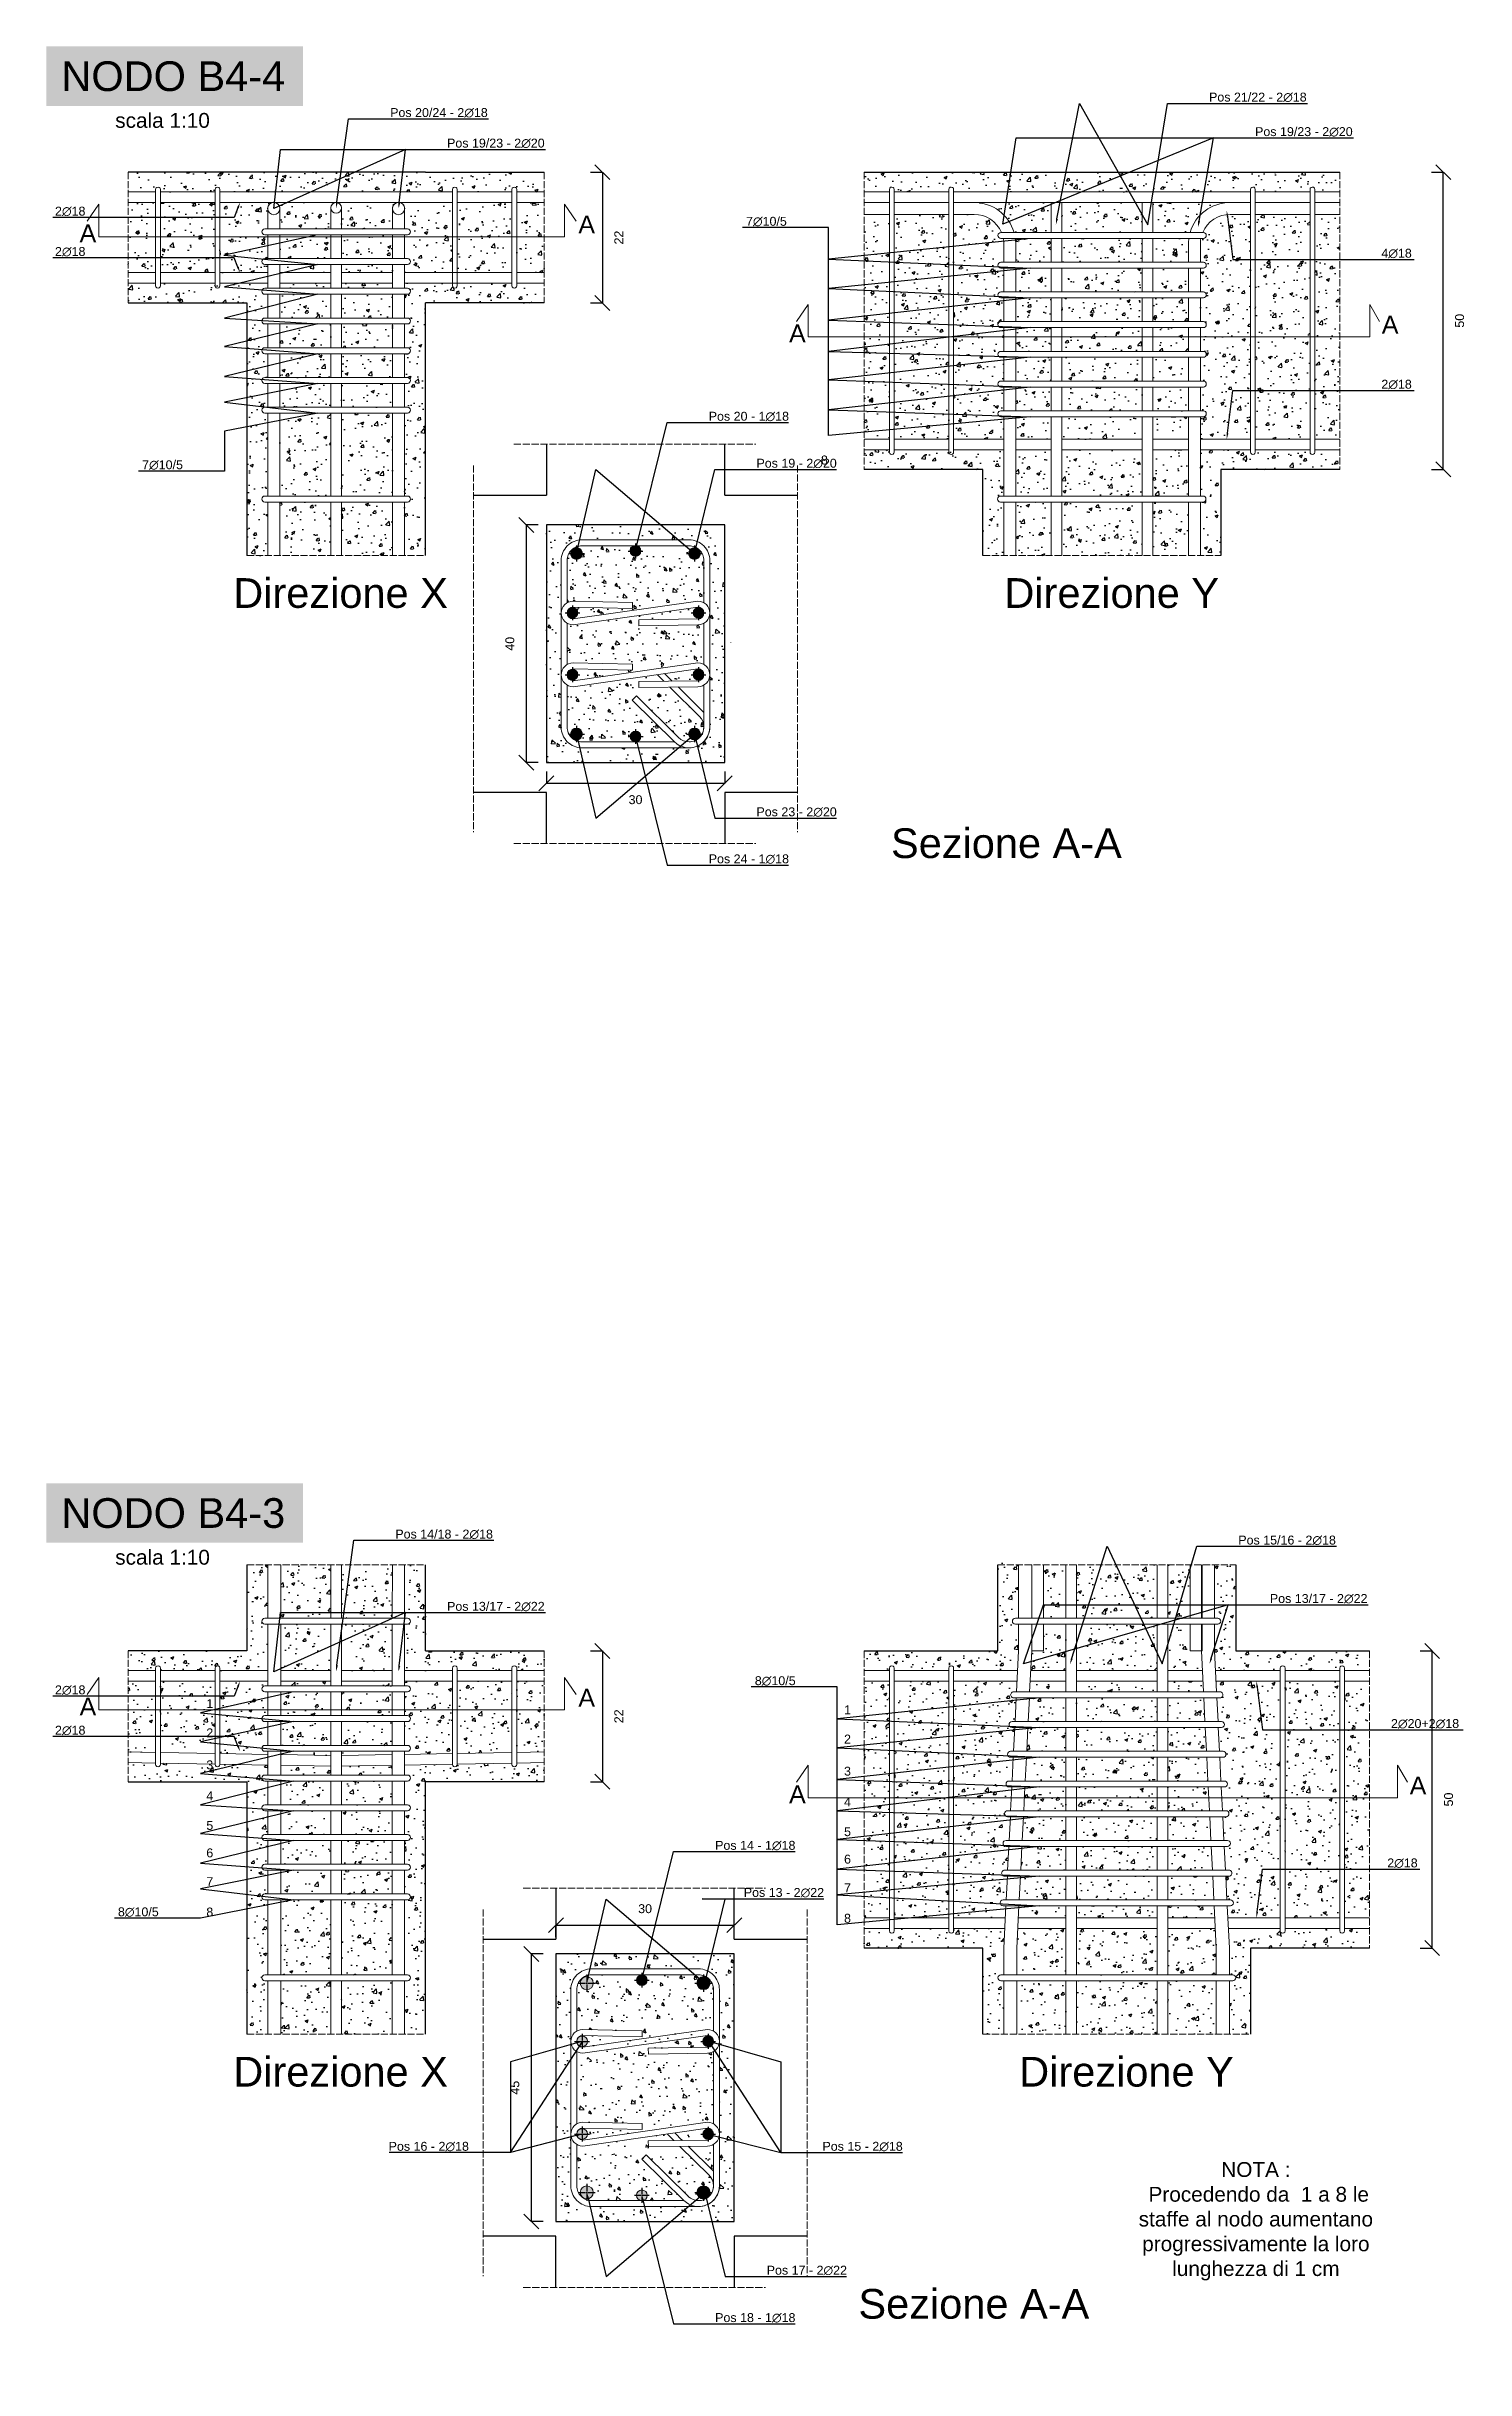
# Model space of a CAD drawing. Header units: millimetres. Extents: x -455371 to 117772, y -78417 to 116564.
# Drawn here: x -238104 to -235717, y 112656 to 116564 of the extents above; entities that cross this region are included whole.
import ezdxf
from ezdxf import colors
from ezdxf.entities.mleader import LeaderData, LeaderLine
from ezdxf.math import Vec2, Vec3

# ---------------------------------------------------------------- set-up
doc = ezdxf.new("R2010")
doc.units = ezdxf.units.MM
doc.linetypes.add('ACAD_ISO02W100', pattern=[15, 12, -3])
doc.linetypes.add('CENTER2', pattern=[28.575, 19.05, -3.175, 3.175, -3.175])
doc.layers.get('0').update_dxf_attribs({"color": 255})
for name, color, linetype, lineweight in [('armature', 5, 'Continuous', 18), ('Cls', 7, 'Continuous', 25), ('quote', 5, 'Continuous', 15), ('RETINO ARMATURE', 253, 'Continuous', 15), ('Scritte', 7, 'Continuous', 15), ('staffe', 10, 'Continuous', 15), ('tratteggio 1 a 50', 230, 'ACAD_ISO02W100', 15)]:
    doc.layers.add(name, color=color, linetype=linetype, lineweight=lineweight)
doc.layers.add('RETINI', color=253, linetype='Continuous')
doc.styles.get("Standard").update_dxf_attribs({"font": 'arial.ttf'})
doc.dimstyles.new('scala 1 a 10', dxfattribs={"dimtxt": 15, "dimasz": 25, "dimexe": 0.183, "dimexo": 0.1, "dimgap": 20, "dimtad": 2, "dimdec": 0, "dimlfac": 0.1, "dimzin": 0, "dimdsep": 46, "dimtxsty": 'Standard', "dimblk": 'OBLIQUE', "dimcen": -25, "dimadec": 0, "dimazin": 0, "dimtfac": 1, "dimtdec": 0, "dimtofl": 0, "dimtmove": 0, "dimatfit": 3, "dimfxl": 20, "dimfxlon": 1, "dimtolj": 1, "dimtzin": 0, "dimarcsym": 0})
pattern_1 = [(50, (88878.323, 0), (52.833554, -4.622335), [5.5245, -60.7695]), (355, (88878.32, 0), (-10.220592, 55.406485), [4.4196, -48.615769]), (100.451445, (88882.725, -0.385), (42.612962, 50.784148), [4.6951026, -51.646171]), (46.1842, (88878.32, 14.73), (78.612922, -12.192275), [8.28675, -91.15425]), (96.635558, (88884.87, 13.716), (68.847199, 71.753576), [7.042657, -77.469326]), (351.18415, (88878.32, 14.73), (68.847199, 71.753576), [6.62939, -72.923322]), (21, (88885.69, 11.05), (43.9681735, -29.6569075), [5.5245, -60.7695]), (326, (88885.69, 11.05), (17.922588, 53.41451), [4.4196, -48.6156]), (71.451445, (88889.353, 8.58), (61.8907616, 23.757603), [4.6951026, -51.646082]), (37.5, (88878.323, 0), (0.8956949, 24.5209613), [0, -48.02632, 0, -49.3522, 0, -48.79975]), (7.5, (88878.323, 0), (19.3777021, 29.0523667), [0, -28.13812, 0, -46.92142, 0, -18.59915]), (327.5, (88861.896, 0), (39.3212726, -1.6613358), [0, -18.415, 0, -57.4548, 0, -76.2381]), (317.5, (88854.53, 0), (42.9574626, 7.3736824), [0, -23.9395, 0, -38.15588, 0, -54.1401])]
pattern_2 = [(320, (-299073.2, -227975.98), (-4.7817257, -54.6554007), [5.715, -62.865]), (265, (-299073.2, -227975.98), (57.317054, 10.573026), [4.572, -50.292175]), (10.451445, (-299073.6, -227980.53), (52.5353256, -44.082374), [4.857003, -53.427073]), (316.1842, (-299057.96, -227975.98), (-12.612698, -81.323712), [8.5725, -94.2975]), (6.635558, (-299059.01, -227982.755), (74.227837, -71.22124), [7.285507, -80.140682]), (261.18415, (-299057.96, -227975.98), (74.227837, -71.22124), [6.85799, -75.43792]), (291, (-299061.77, -227983.6), (-30.6795595, -45.4843174), [5.715, -62.865]), (236, (-299061.77, -227983.6), (55.25639, -18.5406085), [4.572, -50.292]), (341.451445, (-299064.326, -227987.39), (24.576831, -64.024926), [4.857003, -53.426981]), (307.5, (-299073.2, -227975.978), (25.3665117, -0.926581), [0, -49.6824, 0, -51.054, 0, -50.4825]), (277.5, (-299073.2, -227975.978), (30.0541724, -20.0458988), [0, -29.1084, 0, -48.5394, 0, -19.2405]), (237.5, (-299073.2, -227958.985), (-1.7186232, -40.6771786), [0, -19.05, 0, -59.436, 0, -78.867]), (227.5, (-299073.2, -227951.365), (7.6279473, -44.4387544), [0, -24.765, 0, -39.4716, 0, -56.007])]
pattern_3 = [(50, (95813.63, 0), (52.833554, -4.622335), [5.5245, -60.7695]), (355, (95813.63, 0), (-10.220592, 55.406485), [4.4196, -48.6157694]), (100.451445, (95818.035, -0.385), (42.612962, 50.784148), [4.6951026, -51.646171]), (46.1842, (95813.63, 14.73), (78.612922, -12.192275), [8.28675, -91.15425]), (96.635558, (95820.18, 13.716), (68.847199, 71.753576), [7.042657, -77.469326]), (351.18415, (95813.63, 14.73), (68.847199, 71.753576), [6.62939, -72.923322]), (21, (95821, 11.05), (43.9681735, -29.6569075), [5.5245, -60.7695]), (326, (95821, 11.05), (17.922588, 53.41451), [4.4196, -48.6156]), (71.451445, (95824.66, 8.58), (61.8907616, 23.757603), [4.6951026, -51.646082]), (37.5, (95813.632, 0), (0.8956949, 24.5209613), [0, -48.02632, 0, -49.3522, 0, -48.79975]), (7.5, (95813.632, 0), (19.3777021, 29.0523667), [0, -28.13812, 0, -46.92142, 0, -18.59915]), (327.5, (95797.206, 0), (39.3212726, -1.6613358), [0, -18.415, 0, -57.4548, 0, -76.2381]), (317.5, (95789.84, 0), (42.9574626, 7.3736824), [0, -23.9395, 0, -38.15588, 0, -54.1401])]
pattern_4 = [(320, (-302338.686, -225498.62), (-4.622335, -52.833554), [5.5245, -60.7695]), (265, (-302338.686, -225498.62), (55.406485, 10.220592), [4.4196, -48.615769]), (10.451445, (-302339.07, -225503.02), (50.784148, -42.612962), [4.6951026, -51.646171]), (316.1842, (-302323.954, -225498.62), (-12.192275, -78.612922), [8.28675, -91.15425]), (6.635558, (-302324.97, -225505.17), (71.753576, -68.847199), [7.042657, -77.469326]), (261.18415, (-302323.95, -225498.62), (71.753576, -68.847199), [6.62939, -72.923322]), (291, (-302327.637, -225505.986), (-29.6569075, -43.9681735), [5.5245, -60.7695]), (236, (-302327.637, -225505.986), (53.41451, -17.922588), [4.4196, -48.6156]), (341.451445, (-302330.11, -225509.65), (23.757603, -61.8907616), [4.6951026, -51.646082]), (307.5, (-302338.686, -225498.62), (24.5209613, -0.8956949), [0, -48.02632, 0, -49.3522, 0, -48.79975]), (277.5, (-302338.686, -225498.62), (29.0523667, -19.3777021), [0, -28.13812, 0, -46.92142, 0, -18.59915]), (237.5, (-302338.686, -225482.194), (-1.6613358, -39.3212726), [0, -18.415, 0, -57.4548, 0, -76.2381]), (227.5, (-302338.686, -225474.828), (7.3736824, -42.9574626), [0, -23.9395, 0, -38.15588, 0, -54.1401])]

msp = doc.modelspace()

# ---------------------------------------------------------------- texts
at = {"layer": 'Scritte', "char_height": 50, "attachment_point": 1, "bg_fill": 1, "box_fill_scale": 1.5, "bg_fill_color": 253, "bg_fill_transparency": 0}
for s, insert in [('NODO B4-4', (-238078.8, 116539.1)), ('NODO B4-3', (-238078.8, 114121.6))]:
    msp.add_mtext_dynamic_manual_height_columns(s, width=381.215, gutter_width=12.5, heights=[0], dxfattribs=dict(at, insert=insert))
at = {"layer": 'Scritte', "attachment_point": 1}
for s, width, heights, insert, char_height in [('scala 1:10', 172.003, [34.7], (-237988.2, 116452.2), 25), ('\\pxt16;A', 52.404, [0], (-238048.1, 116264.8), 30), ('\\pxt16;A', 52.404, [0], (-237209.2, 116279.6), 30), ('\\pxt16;A', 52.404, [0], (-236854.8, 116096.3), 30), ('\\pxt16;A', 52.404, [0], (-235857.9, 116111.1), 30), ('8', 62.827, [0], (-236801.2, 115875.8), 15), ('Direzione X', 381.257, [89.6], (-237789.7, 115669.5), 50), ('Direzione Y', 381.257, [89.6], (-236492.7, 115669.5), 50), ('Sezione A-A', 421.816, [0], (-236683.4, 115248.6), 50), ('scala 1:10', 172.003, [34.7], (-237988.2, 114034.7), 25), ('\\pxt16;A', 52.404, [0], (-238048.1, 113786.1), 30), ('1', 62.827, [0], (-237835, 113783.4), 15), ('\\pxt16;A', 52.404, [0], (-237209.2, 113800.9), 30), ('1', 62.827, [0], (-236762.4, 113772.9), 15), ('2', 62.827, [0], (-237835, 113734.3), 15), ('2', 62.827, [0], (-236762.4, 113723.8), 15), ('3', 62.827, [0], (-237835, 113680.3), 15), ('3', 62.827, [0], (-236762.4, 113669.8), 15), ('4', 62.827, [0], (-237835, 113628.4), 15), ('\\pxt16;A', 52.404, [0], (-236854.8, 113638.4), 30), ('\\pxt16;A', 52.404, [0], (-235811, 113653.2), 30), ('4', 62.827, [0], (-236762.4, 113617.9), 15), ('5', 62.827, [0], (-237835, 113578.5), 15), ('5', 62.827, [0], (-236762.4, 113568), 15), ('6', 62.827, [0], (-237835, 113532.3), 15), ('6', 62.827, [0], (-236762.4, 113521.8), 15), ('7', 62.827, [0], (-237835, 113483.9), 15), ('7', 62.827, [0], (-236762.4, 113473.4), 15), ('8', 62.827, [0], (-237835, 113432.8), 15), ('8', 62.827, [0], (-236762.4, 113422.3), 15), ('Direzione X', 381.257, [89.6], (-237789.7, 113181.6), 50), ('Direzione Y', 381.257, [89.6], (-236467.8, 113181.6), 50), ('\\pxqc;NOTA :\\P Procedendo da  1 a 8 le staffe al nodo aumentano progressivamente la loro lunghezza di 1 cm', 449.715, [0], (-236294.6, 113004.6), 25), ('Sezione A-A', 421.816, [0], (-236738.2, 112791.1), 50)]:
    msp.add_mtext_dynamic_manual_height_columns(s, width=width, gutter_width=12.5, heights=heights, dxfattribs=dict(at, insert=insert, char_height=char_height))

# ---------------------------------------------------------------- blocks, each defined once
blk = doc.blocks.new('*U3218')
at = {"layer": 'staffe'}
blk.add_lwpolyline([(-120, 5), (120, 5, -1), (120, -5), (-120, -5, -1)], format="xyb", close=True, dxfattribs=at)
blk = doc.blocks.new('*U3219')
at = {"layer": 'armature', "color": 0, "linetype": 'ByBlock', "lineweight": -2, "transparency": 16777216}
for p in [(0, 350), (0, 300), (0, 250), (0, 200), (0, 150), (0, 100), (0, 50), (0, 0)]:
    blk.add_blockref('*U3218', p, dxfattribs=at)
blk = doc.blocks.new('*U3183')
at = {"layer": 'staffe'}
blk.add_lwpolyline([(-4, 0), (-4, 81, -1.00038), (4, 81), (4, 0), (4, -81, -1.00038), (-4, -81)], format="xyb", close=True, dxfattribs=at)
blk = doc.blocks.new('*U3184')
at = {"layer": 'Cls', "color": 0, "linetype": 'ByBlock', "lineweight": -2, "transparency": 16777216}
for p in [(-100, 0), (0, 0)]:
    blk.add_blockref('*U3183', p, dxfattribs=at)
blk = doc.blocks.new('*U3191')
at = {"layer": 'staffe'}
blk.add_lwpolyline([(-4, 0), (-4, 81, -1.00038), (4, 81), (4, 0), (4, -81, -1.00038), (-4, -81)], format="xyb", close=True, dxfattribs=at)
blk = doc.blocks.new('*U3192')
at = {"layer": 'Cls', "color": 0, "linetype": 'ByBlock', "lineweight": -2, "transparency": 16777216}
for p in [(-100, 0), (0, 0)]:
    blk.add_blockref('*U3191', p, dxfattribs=at)
blk = doc.blocks.new('*U3242')
at = {"layer": 'staffe'}
blk.add_lwpolyline([(-4, -220.9), (-4, 221.1)], dxfattribs=at)
blk.add_lwpolyline([(4, 221.1), (4, -221.1, -1.019498), (-4, -220.9)], format="xyb", dxfattribs=at)
blk.add_arc((0, 221.1), 4, 0, 182.2127, dxfattribs=at)
blk = doc.blocks.new('*U3243')
at = {"layer": 'armature', "color": 0, "linetype": 'ByBlock', "lineweight": -2, "transparency": 16777216}
for p in [(0, 0), (100, 0)]:
    blk.add_blockref('*U3242', p, dxfattribs=at)
blk = doc.blocks.new('*U3236')
at = {"layer": 'staffe'}
blk.add_lwpolyline([(-4, -220.9), (-4, 221.1)], dxfattribs=at)
blk.add_lwpolyline([(4, 221.1), (4, -221.1, -1.019498), (-4, -220.9)], format="xyb", dxfattribs=at)
blk.add_arc((0, 221.1), 4, 0, 182.2127, dxfattribs=at)
blk = doc.blocks.new('*U3237')
at = {"layer": 'armature', "color": 0, "linetype": 'ByBlock', "lineweight": -2, "transparency": 16777216}
for p in [(0, 0), (100, 0)]:
    blk.add_blockref('*U3236', p, dxfattribs=at)
blk = doc.blocks.new('*U3279')
at = {"layer": 'Cls', "color": 0, "linetype": 'CENTER2', "transparency": 16777216}
for p, q in [((-14.5, 0), (-2.2, 0)), ((0, 2.2), (0, 14.5)), ((2.2, 0), (14.5, 0)), ((0, -14.5), (0, -2.2))]:
    blk.add_line(p, q, dxfattribs=at)
at = {"layer": 'Cls', "color": 0, "linetype": 'Continuous', "transparency": 16777216}
for p, q in [((-1.1, 0), (1.1, 0)), ((0, -1.1), (0, 1.1))]:
    blk.add_line(p, q, dxfattribs=at)
blk = doc.blocks.new('*U3288')
at = {"layer": 'Cls', "color": 0, "linetype": 'CENTER2', "transparency": 16777216}
for p, q in [((-12.5, 0), (-1.8, 0)), ((0, 1.8), (0, 12.5)), ((1.8, 0), (12.5, 0)), ((0, -12.5), (0, -1.8))]:
    blk.add_line(p, q, dxfattribs=at)
at = {"layer": 'Cls', "color": 0, "linetype": 'Continuous', "transparency": 16777216}
for p, q in [((-0.9, 0), (0.9, 0)), ((0, -0.9), (0, 0.9))]:
    blk.add_line(p, q, dxfattribs=at)
blk = doc.blocks.new('*U3247')
at = {"layer": 'Cls', "color": 0, "linetype": 'CENTER2', "transparency": 16777216}
for p, q in [((-12.5, 0), (-1.8, 0)), ((0, 1.8), (0, 12.5)), ((1.8, 0), (12.5, 0)), ((0, -12.5), (0, -1.8))]:
    blk.add_line(p, q, dxfattribs=at)
at = {"layer": 'Cls', "color": 0, "linetype": 'Continuous', "transparency": 16777216}
for p, q in [((-0.9, 0), (0.9, 0)), ((0, -0.9), (0, 0.9))]:
    blk.add_line(p, q, dxfattribs=at)
blk = doc.blocks.new('*U3248')
at = {"layer": 'Cls', "color": 0, "linetype": 'CENTER2', "transparency": 16777216}
for p, q in [((-12.5, 0), (-1.8, 0)), ((0, 1.8), (0, 12.5)), ((1.8, 0), (12.5, 0)), ((0, -12.5), (0, -1.8))]:
    blk.add_line(p, q, dxfattribs=at)
at = {"layer": 'Cls', "color": 0, "linetype": 'Continuous', "transparency": 16777216}
for p, q in [((-0.9, 0), (0.9, 0)), ((0, -0.9), (0, 0.9))]:
    blk.add_line(p, q, dxfattribs=at)
blk = doc.blocks.new('*U3249')
at = {"layer": 'Cls', "color": 0, "linetype": 'CENTER2', "transparency": 16777216}
for p, q in [((-14.5, 0), (-2.2, 0)), ((0, 2.2), (0, 14.5)), ((2.2, 0), (14.5, 0)), ((0, -14.5), (0, -2.2))]:
    blk.add_line(p, q, dxfattribs=at)
at = {"layer": 'Cls', "color": 0, "linetype": 'Continuous', "transparency": 16777216}
for p, q in [((-1.1, 0), (1.1, 0)), ((0, -1.1), (0, 1.1))]:
    blk.add_line(p, q, dxfattribs=at)
blk = doc.blocks.new('*U3250')
at = {"layer": 'Cls', "color": 0, "linetype": 'CENTER2', "transparency": 16777216}
for p, q in [((-12.5, 0), (-1.8, 0)), ((0, 1.8), (0, 12.5)), ((1.8, 0), (12.5, 0)), ((0, -12.5), (0, -1.8))]:
    blk.add_line(p, q, dxfattribs=at)
at = {"layer": 'Cls', "color": 0, "linetype": 'Continuous', "transparency": 16777216}
for p, q in [((-0.9, 0), (0.9, 0)), ((0, -0.9), (0, 0.9))]:
    blk.add_line(p, q, dxfattribs=at)
blk = doc.blocks.new('*U3277')
at = {"layer": 'Cls', "color": 0, "linetype": 'CENTER2', "transparency": 16777216}
for p, q in [((-14.5, 0), (-2.2, 0)), ((0, 2.2), (0, 14.5)), ((2.2, 0), (14.5, 0)), ((0, -14.5), (0, -2.2))]:
    blk.add_line(p, q, dxfattribs=at)
at = {"layer": 'Cls', "color": 0, "linetype": 'Continuous', "transparency": 16777216}
for p, q in [((-1.1, 0), (1.1, 0)), ((0, -1.1), (0, 1.1))]:
    blk.add_line(p, q, dxfattribs=at)
blk = doc.blocks.new('*U3278')
at = {"layer": 'Cls', "color": 0, "linetype": 'CENTER2', "transparency": 16777216}
for p, q in [((-12.5, 0), (-1.8, 0)), ((0, 1.8), (0, 12.5)), ((1.8, 0), (12.5, 0)), ((0, -12.5), (0, -1.8))]:
    blk.add_line(p, q, dxfattribs=at)
at = {"layer": 'Cls', "color": 0, "linetype": 'Continuous', "transparency": 16777216}
for p, q in [((-0.9, 0), (0.9, 0)), ((0, -0.9), (0, 0.9))]:
    blk.add_line(p, q, dxfattribs=at)
blk = doc.blocks.new('*U3275')
at = {"layer": 'Cls', "color": 0, "linetype": 'CENTER2', "transparency": 16777216}
for p, q in [((-12.5, 0), (-1.8, 0)), ((0, 1.8), (0, 12.5)), ((1.8, 0), (12.5, 0)), ((0, -12.5), (0, -1.8))]:
    blk.add_line(p, q, dxfattribs=at)
at = {"layer": 'Cls', "color": 0, "linetype": 'Continuous', "transparency": 16777216}
for p, q in [((-0.9, 0), (0.9, 0)), ((0, -0.9), (0, 0.9))]:
    blk.add_line(p, q, dxfattribs=at)
blk = doc.blocks.new('*U3276')
at = {"layer": 'Cls', "color": 0, "linetype": 'CENTER2', "transparency": 16777216}
for p, q in [((-14.5, 0), (-2.2, 0)), ((0, 2.2), (0, 14.5)), ((2.2, 0), (14.5, 0)), ((0, -14.5), (0, -2.2))]:
    blk.add_line(p, q, dxfattribs=at)
at = {"layer": 'Cls', "color": 0, "linetype": 'Continuous', "transparency": 16777216}
for p, q in [((-1.1, 0), (1.1, 0)), ((0, -1.1), (0, 1.1))]:
    blk.add_line(p, q, dxfattribs=at)
blk = doc.blocks.new('_Oblique')
at = {"color": 0, "linetype": 'ByBlock', "lineweight": -2}
blk.add_line((-0.5, -0.5), (0.5, 0.5), dxfattribs=at)
blk = doc.blocks.new('*D3402')
at = {"layer": 'Defpoints', "color": 0, "transparency": 16777216}
for p in [(-236503.7, 113864.6), (-235773.3, 113864.6), (-236528.7, 113364.6)]:
    blk.add_point(p, dxfattribs=at)
at = {"layer": 'quote', "color": 0, "lineweight": -2, "transparency": 16777216}
for p, q in [((-235793.3, 113864.6), (-235773.1, 113864.6)), ((-235773.3, 113364.6), (-235773.3, 113864.6)), ((-235793.3, 113364.6), (-235773.1, 113364.6))]:
    blk.add_line(p, q, dxfattribs=at)
at = {"layer": 'quote', "color": 0, "lineweight": -2, "transparency": 16777216, "xscale": 25, "yscale": 25, "zscale": 25}
for p, rotation in [((-235773.3, 113864.6), 90), ((-235773.3, 113364.6), 270)]:
    blk.add_blockref('_Oblique', p, dxfattribs=dict(at, rotation=rotation))
at = {"layer": 'quote', "color": 0, "transparency": 16777216, "insert": (-235745.6, 113614.6), "char_height": 15, "attachment_point": 5, "rotation": 90}
blk.add_mtext('\\A1;50', dxfattribs=at)
blk = doc.blocks.new('*D3394')
at = {"layer": 'Defpoints', "color": 0, "transparency": 16777216}
for p in [(-237266.6, 113864.6), (-237266.6, 113644.6), (-237168.8, 113644.6)]:
    blk.add_point(p, dxfattribs=at)
at = {"layer": 'quote', "color": 0, "lineweight": -2, "transparency": 16777216}
for p, q in [((-237188.8, 113864.6), (-237168.6, 113864.6)), ((-237168.8, 113864.6), (-237168.8, 113644.6)), ((-237188.8, 113644.6), (-237168.6, 113644.6))]:
    blk.add_line(p, q, dxfattribs=at)
at = {"layer": 'quote', "color": 0, "lineweight": -2, "transparency": 16777216, "xscale": 25, "yscale": 25, "zscale": 25}
for p, rotation in [((-237168.8, 113864.6), 90), ((-237168.8, 113644.6), 270)]:
    blk.add_blockref('_Oblique', p, dxfattribs=dict(at, rotation=rotation))
at = {"layer": 'quote', "color": 0, "transparency": 16777216, "insert": (-237141.3, 113754.6), "char_height": 15, "attachment_point": 5, "rotation": 90}
blk.add_mtext('\\A1;22', dxfattribs=at)
blk = doc.blocks.new('*D3416')
at = {"layer": 'Defpoints', "color": 0, "transparency": 16777216}
for p in [(-236947, 113403.2), (-237247, 113354.7), (-236947, 113354.7)]:
    blk.add_point(p, dxfattribs=at)
at = {"layer": 'quote', "color": 0, "lineweight": -2, "transparency": 16777216}
for p, q in [((-237247, 113383.2), (-237247, 113403.4)), ((-237247, 113403.2), (-236947, 113403.2)), ((-236947, 113383.2), (-236947, 113403.4))]:
    blk.add_line(p, q, dxfattribs=at)
at = {"layer": 'quote', "color": 0, "lineweight": -2, "transparency": 16777216, "xscale": 25, "yscale": 25, "zscale": 25, "rotation": 180}
blk.add_blockref('_Oblique', (-237247, 113403.2), dxfattribs=at)
at = {"layer": 'quote', "color": 0, "lineweight": -2, "transparency": 16777216, "xscale": 25, "yscale": 25, "zscale": 25}
blk.add_blockref('_Oblique', (-236947, 113403.2), dxfattribs=at)
at = {"layer": 'quote', "color": 0, "transparency": 16777216, "insert": (-237097, 113430.8), "char_height": 15, "attachment_point": 5}
blk.add_mtext('\\A1;30', dxfattribs=at)
blk = doc.blocks.new('*D3417')
at = {"layer": 'Defpoints', "color": 0, "transparency": 16777216}
for p in [(-237247, 113354.7), (-237288.5, 112904.7), (-237247, 112904.7)]:
    blk.add_point(p, dxfattribs=at)
at = {"layer": 'quote', "color": 0, "lineweight": -2, "transparency": 16777216}
for p, q in [((-237268.5, 113354.7), (-237288.7, 113354.7)), ((-237288.5, 113354.7), (-237288.5, 112904.7)), ((-237268.5, 112904.7), (-237288.7, 112904.7))]:
    blk.add_line(p, q, dxfattribs=at)
at = {"layer": 'quote', "color": 0, "lineweight": -2, "transparency": 16777216, "xscale": 25, "yscale": 25, "zscale": 25}
for p, rotation in [((-237288.5, 113354.7), 90), ((-237288.5, 112904.7), 270)]:
    blk.add_blockref('_Oblique', p, dxfattribs=dict(at, rotation=rotation))
at = {"layer": 'quote', "color": 0, "transparency": 16777216, "insert": (-237316.1, 113129.7), "char_height": 15, "attachment_point": 5, "rotation": 90}
blk.add_mtext('\\A1;45', dxfattribs=at)
blk = doc.blocks.new('*U3179')
at = {"layer": 'staffe'}
blk.add_lwpolyline([(-120, 5), (120, 5, -1), (120, -5), (-120, -5, -1)], format="xyb", close=True, dxfattribs=at)
blk = doc.blocks.new('*U3180')
at = {"layer": 'armature', "color": 0, "linetype": 'ByBlock', "lineweight": -2, "transparency": 16777216}
for p in [(0, 300), (0, 250), (0, 200), (0, 150), (0, 100), (0, 50), (0, 0)]:
    blk.add_blockref('*U3179', p, dxfattribs=at)
blk = doc.blocks.new('*U3181')
at = {"layer": 'staffe'}
blk.add_lwpolyline([(-4, 0), (-4, 81, -1.00038), (4, 81), (4, 0), (4, -81, -1.00038), (-4, -81)], format="xyb", close=True, dxfattribs=at)
blk = doc.blocks.new('*U3182')
at = {"layer": 'Cls', "color": 0, "linetype": 'ByBlock', "lineweight": -2, "transparency": 16777216}
for p in [(-100, 0), (0, 0)]:
    blk.add_blockref('*U3181', p, dxfattribs=at)
blk = doc.blocks.new('*U3189')
at = {"layer": 'staffe'}
blk.add_lwpolyline([(-4, 0), (-4, 81, -1.00038), (4, 81), (4, 0), (4, -81, -1.00038), (-4, -81)], format="xyb", close=True, dxfattribs=at)
blk = doc.blocks.new('*U3190')
at = {"layer": 'Cls', "color": 0, "linetype": 'ByBlock', "lineweight": -2, "transparency": 16777216}
for p in [(-100, 0), (0, 0)]:
    blk.add_blockref('*U3189', p, dxfattribs=at)
blk = doc.blocks.new('*U3235')
at = {"layer": 'staffe'}
for points in [[(-170.3, 5, 1), (-170.3, -5), (170.3, -5)], [(-170.3, 5), (170.3, 5, -1), (170.3, -5)]]:
    blk.add_lwpolyline(points, format="xyb", dxfattribs=at)
blk = doc.blocks.new('*U3234')
at = {"layer": 'armature', "color": 0, "linetype": 'ByBlock', "lineweight": -2, "transparency": 16777216}
for p in [(0, 0), (0, -50), (0, -100), (0, -150), (0, -200), (0, -250), (0, -300)]:
    blk.add_blockref('*U3235', p, dxfattribs=at)
blk = doc.blocks.new('*U3244')
at = {"layer": 'staffe'}
blk.add_lwpolyline([(-4, -220.9), (-4, 221.1)], dxfattribs=at)
blk.add_lwpolyline([(4, 221.1), (4, -221.1, -1.019498), (-4, -220.9)], format="xyb", dxfattribs=at)
blk.add_arc((0, 221.1), 4, 0, 182.2127, dxfattribs=at)
blk = doc.blocks.new('*U3251')
at = {"layer": 'armature', "color": 0, "linetype": 'ByBlock', "lineweight": -2, "transparency": 16777216}
for p in [(0, 0), (100, 0)]:
    blk.add_blockref('*U3244', p, dxfattribs=at)
blk = doc.blocks.new('*U3252')
at = {"layer": 'staffe'}
blk.add_lwpolyline([(-4, -220.9), (-4, 221.1)], dxfattribs=at)
blk.add_lwpolyline([(4, 221.1), (4, -221.1, -1.019498), (-4, -220.9)], format="xyb", dxfattribs=at)
blk.add_arc((0, 221.1), 4, 0, 182.2127, dxfattribs=at)
blk = doc.blocks.new('*U3253')
at = {"layer": 'armature', "color": 0, "linetype": 'ByBlock', "lineweight": -2, "transparency": 16777216}
for p in [(0, 0), (100, 0)]:
    blk.add_blockref('*U3252', p, dxfattribs=at)
blk = doc.blocks.new('*U3245')
at = {"layer": 'Cls', "color": 0, "linetype": 'CENTER2', "transparency": 16777216}
for p, q in [((-13.5, 0), (-2, 0)), ((0, 2), (0, 13.5)), ((2, 0), (13.5, 0)), ((0, -13.5), (0, -2))]:
    blk.add_line(p, q, dxfattribs=at)
at = {"layer": 'Cls', "color": 0, "linetype": 'Continuous', "transparency": 16777216}
for p, q in [((-1, 0), (1, 0)), ((0, -1), (0, 1))]:
    blk.add_line(p, q, dxfattribs=at)
blk = doc.blocks.new('*U3246')
at = {"layer": 'Cls', "color": 0, "linetype": 'CENTER2', "transparency": 16777216}
for p, q in [((-12.5, 0), (-1.8, 0)), ((0, 1.8), (0, 12.5)), ((1.8, 0), (12.5, 0)), ((0, -12.5), (0, -1.8))]:
    blk.add_line(p, q, dxfattribs=at)
at = {"layer": 'Cls', "color": 0, "linetype": 'Continuous', "transparency": 16777216}
for p, q in [((-0.9, 0), (0.9, 0)), ((0, -0.9), (0, 0.9))]:
    blk.add_line(p, q, dxfattribs=at)
blk = doc.blocks.new('*U3289')
at = {"layer": 'Cls', "color": 0, "linetype": 'CENTER2', "transparency": 16777216}
for p, q in [((-13.5, 0), (-2, 0)), ((0, 2), (0, 13.5)), ((2, 0), (13.5, 0)), ((0, -13.5), (0, -2))]:
    blk.add_line(p, q, dxfattribs=at)
at = {"layer": 'Cls', "color": 0, "linetype": 'Continuous', "transparency": 16777216}
for p, q in [((-1, 0), (1, 0)), ((0, -1), (0, 1))]:
    blk.add_line(p, q, dxfattribs=at)
blk = doc.blocks.new('*U3290')
at = {"layer": 'Cls', "color": 0, "linetype": 'CENTER2', "transparency": 16777216}
for p, q in [((-12.5, 0), (-1.8, 0)), ((0, 1.8), (0, 12.5)), ((1.8, 0), (12.5, 0)), ((0, -12.5), (0, -1.8))]:
    blk.add_line(p, q, dxfattribs=at)
at = {"layer": 'Cls', "color": 0, "linetype": 'Continuous', "transparency": 16777216}
for p, q in [((-0.9, 0), (0.9, 0)), ((0, -0.9), (0, 0.9))]:
    blk.add_line(p, q, dxfattribs=at)
blk = doc.blocks.new('*U3291')
at = {"layer": 'Cls', "color": 0, "linetype": 'CENTER2', "transparency": 16777216}
for p, q in [((-12.5, 0), (-1.8, 0)), ((0, 1.8), (0, 12.5)), ((1.8, 0), (12.5, 0)), ((0, -12.5), (0, -1.8))]:
    blk.add_line(p, q, dxfattribs=at)
at = {"layer": 'Cls', "color": 0, "linetype": 'Continuous', "transparency": 16777216}
for p, q in [((-0.9, 0), (0.9, 0)), ((0, -0.9), (0, 0.9))]:
    blk.add_line(p, q, dxfattribs=at)
blk = doc.blocks.new('*U3292')
at = {"layer": 'Cls', "color": 0, "linetype": 'CENTER2', "transparency": 16777216}
for p, q in [((-13.5, 0), (-2, 0)), ((0, 2), (0, 13.5)), ((2, 0), (13.5, 0)), ((0, -13.5), (0, -2))]:
    blk.add_line(p, q, dxfattribs=at)
at = {"layer": 'Cls', "color": 0, "linetype": 'Continuous', "transparency": 16777216}
for p, q in [((-1, 0), (1, 0)), ((0, -1), (0, 1))]:
    blk.add_line(p, q, dxfattribs=at)
blk = doc.blocks.new('*U3293')
at = {"layer": 'Cls', "color": 0, "linetype": 'CENTER2', "transparency": 16777216}
for p, q in [((-12.5, 0), (-1.8, 0)), ((0, 1.8), (0, 12.5)), ((1.8, 0), (12.5, 0)), ((0, -12.5), (0, -1.8))]:
    blk.add_line(p, q, dxfattribs=at)
at = {"layer": 'Cls', "color": 0, "linetype": 'Continuous', "transparency": 16777216}
for p, q in [((-0.9, 0), (0.9, 0)), ((0, -0.9), (0, 0.9))]:
    blk.add_line(p, q, dxfattribs=at)
blk = doc.blocks.new('*U3294')
at = {"layer": 'Cls', "color": 0, "linetype": 'CENTER2', "transparency": 16777216}
for p, q in [((-13.5, 0), (-2, 0)), ((0, 2), (0, 13.5)), ((2, 0), (13.5, 0)), ((0, -13.5), (0, -2))]:
    blk.add_line(p, q, dxfattribs=at)
at = {"layer": 'Cls', "color": 0, "linetype": 'Continuous', "transparency": 16777216}
for p, q in [((-1, 0), (1, 0)), ((0, -1), (0, 1))]:
    blk.add_line(p, q, dxfattribs=at)
blk = doc.blocks.new('*U3295')
at = {"layer": 'Cls', "color": 0, "linetype": 'CENTER2', "transparency": 16777216}
for p, q in [((-12.5, 0), (-1.8, 0)), ((0, 1.8), (0, 12.5)), ((1.8, 0), (12.5, 0)), ((0, -12.5), (0, -1.8))]:
    blk.add_line(p, q, dxfattribs=at)
at = {"layer": 'Cls', "color": 0, "linetype": 'Continuous', "transparency": 16777216}
for p, q in [((-0.9, 0), (0.9, 0)), ((0, -0.9), (0, 0.9))]:
    blk.add_line(p, q, dxfattribs=at)
blk = doc.blocks.new('*U3296')
at = {"layer": 'Cls', "color": 0, "linetype": 'CENTER2', "transparency": 16777216}
for p, q in [((-12.5, 0), (-1.8, 0)), ((0, 1.8), (0, 12.5)), ((1.8, 0), (12.5, 0)), ((0, -12.5), (0, -1.8))]:
    blk.add_line(p, q, dxfattribs=at)
at = {"layer": 'Cls', "color": 0, "linetype": 'Continuous', "transparency": 16777216}
for p, q in [((-0.9, 0), (0.9, 0)), ((0, -0.9), (0, 0.9))]:
    blk.add_line(p, q, dxfattribs=at)
blk = doc.blocks.new('*D3413')
at = {"layer": 'Defpoints', "color": 0, "transparency": 16777216}
for p in [(-237263.1, 115759.1), (-237296.8, 115359.1), (-237263.1, 115359.1)]:
    blk.add_point(p, dxfattribs=at)
at = {"layer": 'quote', "color": 0, "lineweight": -2, "transparency": 16777216}
for p, q in [((-237276.8, 115759.1), (-237296.9, 115759.1)), ((-237296.8, 115759.1), (-237296.8, 115359.1)), ((-237276.8, 115359.1), (-237296.9, 115359.1))]:
    blk.add_line(p, q, dxfattribs=at)
at = {"layer": 'quote', "color": 0, "lineweight": -2, "transparency": 16777216, "xscale": 25, "yscale": 25, "zscale": 25}
for p, rotation in [((-237296.8, 115759.1), 90), ((-237296.8, 115359.1), 270)]:
    blk.add_blockref('_Oblique', p, dxfattribs=dict(at, rotation=rotation))
at = {"layer": 'quote', "color": 0, "transparency": 16777216, "insert": (-237324.4, 115559.1), "char_height": 15, "attachment_point": 5, "rotation": 90}
blk.add_mtext('\\A1;40', dxfattribs=at)
blk = doc.blocks.new('*D3414')
at = {"layer": 'Defpoints', "color": 0, "transparency": 16777216}
for p in [(-237263.1, 115359.1), (-236963.1, 115359.1), (-236963.1, 115324.4)]:
    blk.add_point(p, dxfattribs=at)
at = {"layer": 'quote', "color": 0, "lineweight": -2, "transparency": 16777216}
for p, q in [((-237263.1, 115344.4), (-237263.1, 115324.2)), ((-236963.1, 115344.4), (-236963.1, 115324.2)), ((-237263.1, 115324.4), (-236963.1, 115324.4))]:
    blk.add_line(p, q, dxfattribs=at)
at = {"layer": 'quote', "color": 0, "lineweight": -2, "transparency": 16777216, "xscale": 25, "yscale": 25, "zscale": 25, "rotation": 180}
blk.add_blockref('_Oblique', (-237263.1, 115324.4), dxfattribs=at)
at = {"layer": 'quote', "color": 0, "lineweight": -2, "transparency": 16777216, "xscale": 25, "yscale": 25, "zscale": 25}
blk.add_blockref('_Oblique', (-236963.1, 115324.4), dxfattribs=at)
at = {"layer": 'quote', "color": 0, "transparency": 16777216, "insert": (-237113.1, 115296.7), "char_height": 15, "attachment_point": 5}
blk.add_mtext('\\A1;30', dxfattribs=at)
blk = doc.blocks.new('*D3401')
at = {"layer": 'Defpoints', "color": 0, "transparency": 16777216}
for p in [(-236728.7, 116352.6), (-235754.6, 116352.6), (-236728.7, 115852.6)]:
    blk.add_point(p, dxfattribs=at)
at = {"layer": 'quote', "color": 0, "lineweight": -2, "transparency": 16777216}
for p, q in [((-235774.6, 116352.6), (-235754.4, 116352.6)), ((-235754.6, 115852.6), (-235754.6, 116352.6)), ((-235774.6, 115852.6), (-235754.4, 115852.6))]:
    blk.add_line(p, q, dxfattribs=at)
at = {"layer": 'quote', "color": 0, "lineweight": -2, "transparency": 16777216, "xscale": 25, "yscale": 25, "zscale": 25}
for p, rotation in [((-235754.6, 116352.6), 90), ((-235754.6, 115852.6), 270)]:
    blk.add_blockref('_Oblique', p, dxfattribs=dict(at, rotation=rotation))
at = {"layer": 'quote', "color": 0, "transparency": 16777216, "insert": (-235727, 116102.6), "char_height": 15, "attachment_point": 5, "rotation": 90}
blk.add_mtext('\\A1;50', dxfattribs=at)
blk = doc.blocks.new('*D3415')
at = {"layer": 'Defpoints', "color": 0, "transparency": 16777216}
for p in [(-237266.6, 116352.6), (-237266.6, 116132.6), (-237168.8, 116132.6)]:
    blk.add_point(p, dxfattribs=at)
at = {"layer": 'quote', "color": 0, "lineweight": -2, "transparency": 16777216}
for p, q in [((-237188.8, 116352.6), (-237168.6, 116352.6)), ((-237168.8, 116352.6), (-237168.8, 116132.6)), ((-237188.8, 116132.6), (-237168.6, 116132.6))]:
    blk.add_line(p, q, dxfattribs=at)
at = {"layer": 'quote', "color": 0, "lineweight": -2, "transparency": 16777216, "xscale": 25, "yscale": 25, "zscale": 25}
for p, rotation in [((-237168.8, 116352.6), 90), ((-237168.8, 116132.6), 270)]:
    blk.add_blockref('_Oblique', p, dxfattribs=dict(at, rotation=rotation))
at = {"layer": 'quote', "color": 0, "transparency": 16777216, "insert": (-237141.3, 116242.6), "char_height": 15, "attachment_point": 5, "rotation": 90}
blk.add_mtext('\\A1;22', dxfattribs=at)

# ---------------------------------------------------------------- dimensions: what is measured, and where the dimension line sits
at = {"layer": 'quote'}
for base, p1, p2, picture, middle in [((-237168.8, 116132.6), (-237266.6, 116352.6), (-237266.6, 116132.6), '*D3415', (-237141.3, 116242.6)), ((-235754.6, 116352.6), (-236728.7, 115852.6), (-236728.7, 116352.6), '*D3401', (-235727, 116102.6)), ((-237296.8, 115359.1), (-237263.1, 115759.1), (-237263.1, 115359.1), '*D3413', (-237324.4, 115559.1)), ((-237168.8, 113644.6), (-237266.6, 113864.6), (-237266.6, 113644.6), '*D3394', (-237141.3, 113754.6)), ((-235773.3, 113864.6), (-236528.7, 113364.6), (-236503.7, 113864.6), '*D3402', (-235745.6, 113614.6)), ((-237288.5, 112904.7), (-237247, 113354.7), (-237247, 112904.7), '*D3417', (-237316.1, 113129.7))]:
    dim = msp.add_linear_dim(base=base, p1=p1, p2=p2, angle=90, dimstyle='scala 1 a 10', dxfattribs=at)
    dim.commit()
    dim.dimension.update_dxf_attribs({"geometry": picture, "text_midpoint": middle})
for base, p1, p2, picture, middle in [((-236963.1, 115324.4), (-237263.1, 115359.1), (-236963.1, 115359.1), '*D3414', (-237113.1, 115296.7)), ((-236947, 113403.2), (-237247, 113354.7), (-236947, 113354.7), '*D3416', (-237097, 113430.8))]:
    dim = msp.add_linear_dim(base=base, p1=p1, p2=p2, dimstyle='scala 1 a 10', dxfattribs=at)
    dim.commit()
    dim.dimension.update_dxf_attribs({"geometry": picture, "text_midpoint": middle})

# ---------------------------------------------------------------- hatches: boundary and pattern name
at = {"layer": 'RETINI'}
h = msp.add_hatch(dxfattribs=at)
h.set_pattern_fill('AR-CONC', color=256, scale=0.29)
h.set_pattern_definition(pattern_1)
h.paths.add_polyline_path([(-237266.6, 116352.6), (-237466.6, 116352.6), (-237766.6, 116352.6), (-237966.6, 116352.6), (-237966.6, 116319.6), (-237920.2, 116319.6), (-237920.2, 116323.6, -1), (-237912.2, 116323.6), (-237912.2, 116319.6), (-237820.2, 116319.6), (-237820.2, 116323.6, -1), (-237812.2, 116323.6), (-237812.2, 116319.6), (-237421, 116319.6), (-237421, 116323.6, -1), (-237413, 116323.6), (-237413, 116319.6), (-237321, 116319.6), (-237321, 116323.6, -1), (-237313, 116323.6), (-237313, 116319.6), (-237266.6, 116319.6)])
h = msp.add_hatch(dxfattribs=at)
h.set_pattern_fill('AR-CONC', color=256, scale=0.29)
h.set_pattern_definition(pattern_3)
h.paths.add_polyline_path([(-236078.7, 116281.6), (-236113.1, 116281.6, 0.300735), (-236159.1, 116251.1), (-236158.1, 116251.1, -0.999848), (-236158.1, 116241.1), (-236162.2, 116241.1, 0.048213), (-236163.1, 116231.6), (-236163.1, 116201.1), (-236158.1, 116201.1, -0.999848), (-236158.1, 116191.1), (-236163.1, 116191.1), (-236163.1, 116163), (-236163.1, 116151.1), (-236158.1, 116151.1, -0.999848), (-236158.1, 116141.1), (-236163.1, 116141.1), (-236163.1, 116101.1), (-236158.1, 116101.1, -0.999848), (-236158.1, 116091.1), (-236163.1, 116091.1), (-236163.1, 116051.1), (-236158.1, 116051.1, -0.999848), (-236158.1, 116041.1), (-236163.1, 116041.1), (-236163.1, 116001.1), (-236158.1, 116001.1, -0.999848), (-236158.1, 115991.1), (-236163.1, 115991.1), (-236163.1, 115951.1), (-236158.1, 115951.1, -0.999848), (-236158.1, 115941.1), (-236163.1, 115941.1), (-236163.1, 115903.6), (-236078.7, 115903.6)])
h.paths.add_polyline_path([(-235978.7, 116281.6), (-236070.7, 116281.6), (-236070.7, 115903.6), (-235978.7, 115903.6)])
h.paths.add_polyline_path([(-235928.7, 116281.6), (-235970.7, 116281.6), (-235970.7, 115903.6), (-235928.7, 115903.6)])
h.paths.add_polyline_path([(-235928.7, 116352.6), (-236128.7, 116352.6), (-236528.7, 116352.6), (-236728.7, 116352.6), (-236728.7, 116319.6), (-236686.1, 116319.6), (-236686.1, 116323.6, -0.980879), (-236678.1, 116323.7), (-236678.1, 116319.6), (-236586.1, 116319.6), (-236586.1, 116323.6, -0.980879), (-236578.1, 116323.7), (-236578.1, 116319.6), (-236078.7, 116319.6), (-236078.7, 116323.4, -1.019494), (-236070.7, 116323.6), (-236070.7, 116319.6), (-235978.7, 116319.6), (-235978.7, 116323.4, -1.019494), (-235970.7, 116323.6), (-235970.7, 116319.6), (-235928.7, 116319.6)])
edge = h.paths.add_edge_path()
edge.add_arc((-236499.3, 115702.6), 5, 90.0176, 270.0177, ccw=False)
edge.add_arc((-236499.3, 115702.6), 5, 90.0176, 270.0177)
edge = h.paths.add_edge_path()
edge.add_line((-236528.7, 115707.6), (-236499.3, 115707.6))
edge.add_line((-236499.3, 115707.6), (-236493.7, 115707.6))
edge.add_line((-236493.7, 115707.6), (-236493.7, 115797.6))
edge.add_line((-236493.7, 115797.6), (-236499.3, 115797.6))
edge.add_arc((-236499.3, 115802.6), 5, 90.0176, 270.0177, ccw=False)
edge.add_line((-236499.3, 115807.6), (-236493.7, 115807.6))
edge.add_line((-236493.7, 115807.6), (-236493.7, 115885.6))
edge.add_line((-236493.7, 115885.6), (-236578.1, 115885.6))
edge.add_line((-236578.1, 115885.6), (-236578.1, 115881.6))
edge.add_arc((-236582.1, 115881.4), 4, -180, 2.2127, ccw=False)
edge.add_line((-236586.1, 115881.4), (-236586.1, 115885.6))
edge.add_line((-236586.1, 115885.6), (-236678.1, 115885.6))
edge.add_line((-236678.1, 115885.6), (-236678.1, 115881.6))
edge.add_arc((-236682.1, 115881.4), 4, -180, 2.2127, ccw=False)
edge.add_line((-236686.1, 115881.4), (-236686.1, 115885.6))
edge.add_line((-236686.1, 115885.6), (-236728.7, 115885.6))
edge.add_line((-236728.7, 115885.6), (-236728.7, 115852.6))
edge.add_line((-236728.7, 115852.6), (-236528.7, 115852.6))
edge.add_line((-236528.7, 115852.6), (-236528.7, 115707.6))
edge = h.paths.add_edge_path()
edge.add_line((-236163.1, 115707.6), (-236128.7, 115707.6))
edge.add_line((-236128.7, 115707.6), (-236128.7, 115852.6))
edge.add_line((-236128.7, 115852.6), (-235928.7, 115852.6))
edge.add_line((-235928.7, 115852.6), (-235928.7, 115885.6))
edge.add_line((-235928.7, 115885.6), (-235970.7, 115885.6))
edge.add_line((-235970.7, 115885.6), (-235970.7, 115881.4))
edge.add_arc((-235974.7, 115881.4), 4, -177.7873, 0, ccw=False)
edge.add_line((-235978.7, 115881.2), (-235978.7, 115885.6))
edge.add_line((-235978.7, 115885.6), (-236070.7, 115885.6))
edge.add_line((-236070.7, 115885.6), (-236070.7, 115881.4))
edge.add_arc((-236074.7, 115881.4), 4, -177.7873, 0, ccw=False)
edge.add_line((-236078.7, 115881.2), (-236078.7, 115885.6))
edge.add_line((-236078.7, 115885.6), (-236163.1, 115885.6))
edge.add_line((-236163.1, 115885.6), (-236163.1, 115807.6))
edge.add_line((-236163.1, 115807.6), (-236158.7, 115807.6))
edge.add_arc((-236158.7, 115802.6), 5, -89.9825, 90, ccw=False)
edge.add_line((-236158.7, 115797.6), (-236163.1, 115797.6))
edge.add_line((-236163.1, 115797.6), (-236163.1, 115707.6))
h = msp.add_hatch(dxfattribs=at)
h.set_pattern_fill('AR-CONC', color=256, scale=0.29)
h.set_pattern_definition(pattern_1)
h.paths.add_polyline_path([(-237920.2, 116301.6), (-237966.6, 116301.6), (-237966.6, 116183.6), (-237920.2, 116183.6), (-237920.2, 116242.6)])
h.paths.add_polyline_path([(-237820.2, 116301.6), (-237912.2, 116301.6), (-237912.2, 116242.6), (-237912.2, 116183.6), (-237820.2, 116183.6), (-237820.2, 116242.6)])
h.paths.add_polyline_path([(-237736.6, 116257.2), (-237731.6, 116257.2), (-237731.6, 116289.1, -0.055408), (-237731.8, 116291.3, -0.414214), (-237721.6, 116301.6), (-237812.2, 116301.6), (-237812.2, 116242.6), (-237812.2, 116183.6), (-237731.6, 116183.6), (-237731.6, 116197.2), (-237736.6, 116197.2, -1), (-237736.6, 116207.2), (-237731.6, 116207.2), (-237731.6, 116247.2), (-237736.6, 116247.2, -1)])
h.paths.add_polyline_path([(-237625.6, 116291.4, -0.02941), (-237625.7, 116292.5, -0.414214), (-237616.6, 116301.6), (-237721.6, 116301.6, -0.414214), (-237711.3, 116291.3, -0.055408), (-237711.6, 116289.1), (-237711.6, 116257.2), (-237625.6, 116257.2)])
h.paths.add_polyline_path([(-237521.6, 116289.1, -0.055408), (-237521.8, 116291.3, -0.414214), (-237511.6, 116301.6), (-237616.6, 116301.6, -0.380173), (-237607.6, 116293.6, -0.02941), (-237607.5, 116292.5, -0.02941), (-237607.6, 116291.4), (-237607.6, 116257.2), (-237521.6, 116257.2)])
h.paths.add_polyline_path([(-237521.6, 116247.2), (-237607.6, 116247.2), (-237607.6, 116207.2), (-237521.6, 116207.2)])
h.paths.add_polyline_path([(-237625.6, 116247.2), (-237711.6, 116247.2), (-237711.6, 116207.2), (-237625.6, 116207.2)])
h.paths.add_polyline_path([(-237625.6, 116197.2), (-237711.6, 116197.2), (-237711.6, 116183.6), (-237625.6, 116183.6)])
h.paths.add_polyline_path([(-237521.6, 116197.2), (-237607.6, 116197.2), (-237607.6, 116183.6), (-237521.6, 116183.6)])
h.paths.add_polyline_path([(-237421, 116242.6), (-237421, 116301.6), (-237511.6, 116301.6, -0.350756), (-237501.6, 116293.6, -0.055408), (-237501.3, 116291.3, -0.055408), (-237501.6, 116289.1), (-237501.6, 116257.2), (-237496.6, 116257.2, -1), (-237496.6, 116247.2), (-237501.6, 116247.2), (-237501.6, 116207.2), (-237496.6, 116207.2, -1), (-237496.6, 116197.2), (-237501.6, 116197.2), (-237501.6, 116183.6), (-237421, 116183.6)])
h.paths.add_polyline_path([(-237321, 116301.6), (-237413, 116301.6), (-237413, 116242.6), (-237413, 116183.6), (-237321, 116183.6), (-237321, 116242.6)])
h.paths.add_polyline_path([(-237266.6, 116301.6), (-237313, 116301.6), (-237313, 116242.6), (-237313, 116183.6), (-237266.6, 116183.6)])
h = msp.add_hatch(dxfattribs=at)
h.set_pattern_fill('AR-CONC', color=256, scale=0.29)
h.set_pattern_definition(pattern_3)
h.paths.add_polyline_path([(-236686.1, 116281.6), (-236728.7, 116281.6), (-236728.7, 115903.6), (-236686.1, 115903.6)])
h.paths.add_polyline_path([(-236586.1, 116281.6), (-236678.1, 116281.6), (-236678.1, 115903.6), (-236586.1, 115903.6)])
h.paths.add_polyline_path([(-236498.7, 116201.1), (-236493.7, 116201.1), (-236493.7, 116231.6, 0.048213), (-236494.6, 116241.1), (-236498.7, 116241.1, -1), (-236498.7, 116251.1), (-236497.7, 116251.1, 0.300735), (-236543.7, 116281.6), (-236578.1, 116281.6), (-236578.1, 115903.6), (-236493.7, 115903.6), (-236493.7, 115941.1), (-236498.7, 115941.1, -1), (-236498.7, 115951.1), (-236493.7, 115951.1), (-236493.7, 115991.1), (-236498.7, 115991.1, -1), (-236498.7, 116001.1), (-236493.7, 116001.1), (-236493.7, 116041.1), (-236498.7, 116041.1, -1), (-236498.7, 116051.1), (-236493.7, 116051.1), (-236493.7, 116091.1), (-236498.7, 116091.1, -1), (-236498.7, 116101.1), (-236493.7, 116101.1), (-236493.7, 116141.1), (-236498.7, 116141.1, -1), (-236498.7, 116151.1), (-236493.7, 116151.1), (-236493.7, 116163), (-236493.7, 116191.1), (-236498.7, 116191.1, -1)])
h.paths.add_polyline_path([(-236414.3, 116301.6), (-236543.7, 116301.6, -0.333434), (-236476.5, 116251.1), (-236414.3, 116251.1)])
h.paths.add_polyline_path([(-236261, 116301.6), (-236396.3, 116301.6), (-236396.3, 116251.1), (-236261, 116251.1)])
h.paths.add_polyline_path([(-236113.1, 116301.6), (-236243, 116301.6), (-236243, 116251.1), (-236180.3, 116251.1, -0.333434)])
h.paths.add_polyline_path([(-236183.1, 116231.6, -0.034319), (-236182.4, 116241.1), (-236243, 116241.1), (-236243, 116201.1), (-236183.1, 116201.1)])
h.paths.add_polyline_path([(-236261, 116241.1), (-236396.3, 116241.1), (-236396.3, 116201.1), (-236261, 116201.1)])
h.paths.add_polyline_path([(-236414.3, 116241.1), (-236474.3, 116241.1, -0.034319), (-236473.7, 116231.6), (-236473.7, 116201.1), (-236414.3, 116201.1)])
h.paths.add_polyline_path([(-236414.3, 116191.1), (-236473.7, 116191.1), (-236473.7, 116163), (-236473.7, 116151.1), (-236414.3, 116151.1)])
h.paths.add_polyline_path([(-236261, 116191.1), (-236396.3, 116191.1), (-236396.3, 116151.1), (-236261, 116151.1)])
h.paths.add_polyline_path([(-236183.1, 116191.1), (-236243, 116191.1), (-236243, 116151.1), (-236183.1, 116151.1), (-236183.1, 116163)])
h.paths.add_polyline_path([(-236183.1, 116141.1), (-236243, 116141.1), (-236243, 116101.1), (-236183.1, 116101.1)])
h.paths.add_polyline_path([(-236261, 116141.1), (-236396.3, 116141.1), (-236396.3, 116101.1), (-236261, 116101.1)])
h.paths.add_polyline_path([(-236414.3, 116141.1), (-236473.7, 116141.1), (-236473.7, 116101.1), (-236414.3, 116101.1)])
h.paths.add_polyline_path([(-236414.3, 116091.1), (-236473.7, 116091.1), (-236473.7, 116051.1), (-236414.3, 116051.1)])
h.paths.add_polyline_path([(-236261, 116091.1), (-236396.3, 116091.1), (-236396.3, 116051.1), (-236261, 116051.1)])
h.paths.add_polyline_path([(-236183.1, 116091.1), (-236243, 116091.1), (-236243, 116051.1), (-236183.1, 116051.1)])
h.paths.add_polyline_path([(-236183.1, 116041.1), (-236243, 116041.1), (-236243, 116001.1), (-236183.1, 116001.1)])
h.paths.add_polyline_path([(-236261, 116041.1), (-236396.3, 116041.1), (-236396.3, 116001.1), (-236261, 116001.1)])
h.paths.add_polyline_path([(-236414.3, 116041.1), (-236473.7, 116041.1), (-236473.7, 116001.1), (-236414.3, 116001.1)])
h.paths.add_polyline_path([(-236414.3, 115991.1), (-236473.7, 115991.1), (-236473.7, 115951.1), (-236414.3, 115951.1)])
h.paths.add_polyline_path([(-236261, 115991.1), (-236396.3, 115991.1), (-236396.3, 115951.1), (-236261, 115951.1)])
h.paths.add_polyline_path([(-236183.1, 115991.1), (-236243, 115991.1), (-236243, 115951.1), (-236183.1, 115951.1)])
h.paths.add_polyline_path([(-236183.1, 115941.1), (-236243, 115941.1), (-236243, 115903.6), (-236183.1, 115903.6)])
h.paths.add_polyline_path([(-236261, 115941.1), (-236396.3, 115941.1), (-236396.3, 115903.6), (-236261, 115903.6)])
h.paths.add_polyline_path([(-236414.3, 115941.1), (-236473.7, 115941.1), (-236473.7, 115903.6), (-236414.3, 115903.6)])
h.paths.add_polyline_path([(-236414.3, 115885.6), (-236473.7, 115885.6), (-236473.7, 115807.6), (-236414.3, 115807.6)])
h.paths.add_polyline_path([(-236261, 115885.6), (-236396.3, 115885.6), (-236396.3, 115807.6), (-236261, 115807.6)])
h.paths.add_polyline_path([(-236183.1, 115885.6), (-236243, 115885.6), (-236243, 115807.6), (-236183.1, 115807.6)])
h.paths.add_polyline_path([(-236183.1, 115797.6), (-236243, 115797.6), (-236243, 115707.6), (-236183.1, 115707.6)])
h.paths.add_polyline_path([(-236261, 115797.6), (-236396.3, 115797.6), (-236396.3, 115707.6), (-236261, 115707.6)])
h.paths.add_polyline_path([(-236414.3, 115797.6), (-236473.7, 115797.6), (-236473.7, 115707.6), (-236414.3, 115707.6)])
h = msp.add_hatch(dxfattribs=at)
h.set_pattern_fill('AR-CONC', color=256, scale=0.29)
h.set_pattern_definition(pattern_1)
edge = h.paths.add_edge_path()
edge.add_line((-237501.6, 115707.6), (-237466.6, 115707.6))
edge.add_line((-237466.6, 115707.6), (-237466.6, 116132.6))
edge.add_line((-237466.6, 116132.6), (-237266.6, 116132.6))
edge.add_line((-237266.6, 116132.6), (-237266.6, 116165.6))
edge.add_line((-237266.6, 116165.6), (-237313, 116165.6))
edge.add_line((-237313, 116165.6), (-237313, 116161.6))
edge.add_arc((-237317, 116161.6), 4, -179.9782, 0.0218, ccw=False)
edge.add_line((-237321, 116161.5), (-237321, 116165.6))
edge.add_line((-237321, 116165.6), (-237413, 116165.6))
edge.add_line((-237413, 116165.6), (-237413, 116161.6))
edge.add_arc((-237417, 116161.6), 4, -179.9782, 0.0218, ccw=False)
edge.add_line((-237421, 116161.5), (-237421, 116165.6))
edge.add_line((-237421, 116165.6), (-237501.6, 116165.6))
edge.add_line((-237501.6, 116165.6), (-237501.6, 116157.2))
edge.add_line((-237501.6, 116157.2), (-237496.6, 116157.2))
edge.add_arc((-237496.6, 116152.2), 5, -90, 90, ccw=False)
edge.add_line((-237496.6, 116147.2), (-237501.6, 116147.2))
edge.add_line((-237501.6, 116147.2), (-237501.6, 116107.2))
edge.add_line((-237501.6, 116107.2), (-237496.6, 116107.2))
edge.add_arc((-237496.6, 116102.2), 5, -90, 90, ccw=False)
edge.add_line((-237496.6, 116097.2), (-237501.6, 116097.2))
edge.add_line((-237501.6, 116097.2), (-237501.6, 116057.2))
edge.add_line((-237501.6, 116057.2), (-237496.6, 116057.2))
edge.add_arc((-237496.6, 116052.2), 5, -90, 90, ccw=False)
edge.add_line((-237496.6, 116047.2), (-237501.6, 116047.2))
edge.add_line((-237501.6, 116047.2), (-237501.6, 116007.2))
edge.add_line((-237501.6, 116007.2), (-237496.6, 116007.2))
edge.add_arc((-237496.6, 116002.2), 5, -90, 90, ccw=False)
edge.add_line((-237496.6, 115997.2), (-237501.6, 115997.2))
edge.add_line((-237501.6, 115997.2), (-237501.6, 115957.2))
edge.add_line((-237501.6, 115957.2), (-237496.6, 115957.2))
edge.add_arc((-237496.6, 115952.2), 5, -90, 90, ccw=False)
edge.add_line((-237496.6, 115947.2), (-237501.6, 115947.2))
edge.add_line((-237501.6, 115947.2), (-237501.6, 115807.6))
edge.add_line((-237501.6, 115807.6), (-237496.6, 115807.6))
edge.add_arc((-237496.6, 115802.6), 5, -90, 90, ccw=False)
edge.add_line((-237496.6, 115797.6), (-237501.6, 115797.6))
edge.add_line((-237501.6, 115797.6), (-237501.6, 115707.6))
edge = h.paths.add_edge_path()
edge.add_line((-237766.6, 115707.6), (-237731.6, 115707.6))
edge.add_line((-237731.6, 115707.6), (-237731.6, 115797.6))
edge.add_line((-237731.6, 115797.6), (-237736.6, 115797.6))
edge.add_arc((-237736.6, 115802.6), 5, 90, 270, ccw=False)
edge.add_line((-237736.6, 115807.6), (-237731.6, 115807.6))
edge.add_line((-237731.6, 115807.6), (-237731.6, 115947.2))
edge.add_line((-237731.6, 115947.2), (-237736.6, 115947.2))
edge.add_arc((-237736.6, 115952.2), 5, 90, 270, ccw=False)
edge.add_line((-237736.6, 115957.2), (-237731.6, 115957.2))
edge.add_line((-237731.6, 115957.2), (-237731.6, 115997.2))
edge.add_line((-237731.6, 115997.2), (-237736.6, 115997.2))
edge.add_arc((-237736.6, 116002.2), 5, 90, 270, ccw=False)
edge.add_line((-237736.6, 116007.2), (-237731.6, 116007.2))
edge.add_line((-237731.6, 116007.2), (-237731.6, 116047.2))
edge.add_line((-237731.6, 116047.2), (-237736.6, 116047.2))
edge.add_arc((-237736.6, 116052.2), 5, 90, 270, ccw=False)
edge.add_line((-237736.6, 116057.2), (-237731.6, 116057.2))
edge.add_line((-237731.6, 116057.2), (-237731.6, 116097.2))
edge.add_line((-237731.6, 116097.2), (-237736.6, 116097.2))
edge.add_arc((-237736.6, 116102.2), 5, 90, 270, ccw=False)
edge.add_line((-237736.6, 116107.2), (-237731.6, 116107.2))
edge.add_line((-237731.6, 116107.2), (-237731.6, 116147.2))
edge.add_line((-237731.6, 116147.2), (-237736.6, 116147.2))
edge.add_arc((-237736.6, 116152.2), 5, 90, 270, ccw=False)
edge.add_line((-237736.6, 116157.2), (-237731.6, 116157.2))
edge.add_line((-237731.6, 116157.2), (-237731.6, 116165.6))
edge.add_line((-237731.6, 116165.6), (-237812.2, 116165.6))
edge.add_line((-237812.2, 116165.6), (-237812.2, 116161.6))
edge.add_arc((-237816.2, 116161.6), 4, -179.9782, 0.0218, ccw=False)
edge.add_line((-237820.2, 116161.5), (-237820.2, 116165.6))
edge.add_line((-237820.2, 116165.6), (-237912.2, 116165.6))
edge.add_line((-237912.2, 116165.6), (-237912.2, 116161.6))
edge.add_arc((-237916.2, 116161.6), 4, -179.9782, 0.0218, ccw=False)
edge.add_line((-237920.2, 116161.5), (-237920.2, 116165.6))
edge.add_line((-237920.2, 116165.6), (-237966.6, 116165.6))
edge.add_line((-237966.6, 116165.6), (-237966.6, 116132.6))
edge.add_line((-237966.6, 116132.6), (-237766.6, 116132.6))
edge.add_line((-237766.6, 116132.6), (-237766.6, 115707.6))
h = msp.add_hatch(dxfattribs=at)
h.set_pattern_fill('AR-CONC', color=256, scale=0.29)
h.set_pattern_definition(pattern_1)
h.paths.add_polyline_path([(-237625.6, 116147.2), (-237711.6, 116147.2), (-237711.6, 116107.2), (-237625.6, 116107.2)])
h.paths.add_polyline_path([(-237625.6, 116165.6), (-237711.6, 116165.6), (-237711.6, 116157.2), (-237625.6, 116157.2)])
h.paths.add_polyline_path([(-237521.6, 116165.6), (-237607.6, 116165.6), (-237607.6, 116157.2), (-237521.6, 116157.2)])
h.paths.add_polyline_path([(-237521.6, 116147.2), (-237607.6, 116147.2), (-237607.6, 116107.2), (-237521.6, 116107.2)])
h.paths.add_polyline_path([(-237625.6, 116097.2), (-237711.6, 116097.2), (-237711.6, 116057.2), (-237625.6, 116057.2)])
h = msp.add_hatch(dxfattribs=at)
h.set_pattern_fill('AR-CONC', color=256, scale=0.29)
h.set_pattern_definition(pattern_1)
h.paths.add_polyline_path([(-237521.6, 115797.6), (-237607.6, 115797.6), (-237607.6, 115707.6), (-237521.6, 115707.6)])
h.paths.add_polyline_path([(-237625.6, 115797.6), (-237711.6, 115797.6), (-237711.6, 115707.6), (-237625.6, 115707.6)])
h.paths.add_polyline_path([(-237625.6, 115947.2), (-237711.6, 115947.2), (-237711.6, 115807.6), (-237625.6, 115807.6)])
h.paths.add_polyline_path([(-237521.6, 115947.2), (-237607.6, 115947.2), (-237607.6, 115807.6), (-237521.6, 115807.6)])
h.paths.add_polyline_path([(-237521.6, 115997.2), (-237607.6, 115997.2), (-237607.6, 115957.2), (-237521.6, 115957.2)])
h.paths.add_polyline_path([(-237625.6, 115997.2), (-237711.6, 115997.2), (-237711.6, 115957.2), (-237625.6, 115957.2)])
h.paths.add_polyline_path([(-237625.6, 116047.2), (-237711.6, 116047.2), (-237711.6, 116007.2), (-237625.6, 116007.2)])
h.paths.add_polyline_path([(-237521.6, 116047.2), (-237607.6, 116047.2), (-237607.6, 116007.2), (-237521.6, 116007.2)])
h.paths.add_polyline_path([(-237521.6, 116097.2), (-237607.6, 116097.2), (-237607.6, 116057.2), (-237521.6, 116057.2)])
h = msp.add_hatch(dxfattribs=at)
h.set_pattern_fill('AR-CONC', color=256, scale=0.29, angle=-90)
h.set_pattern_definition(pattern_4)
h.paths.add_polyline_path([(-236963.1, 115359.1), (-236963.1, 115459.1), (-236963.1, 115759.1), (-237263.1, 115759.1), (-237263.1, 115359.1)])
h.paths.add_polyline_path([(-236988.1, 115699.1), (-236988.1, 115611.3, -0.010887), (-236988.1, 115610.4), (-236988.1, 115507.3, -0.010887), (-236988.1, 115506.4), (-236988.1, 115419.1, -0.414214), (-237023.1, 115384.1), (-237203.1, 115384.1, -0.414214), (-237238.1, 115419.1), (-237238.1, 115699.1, -0.414214), (-237203.1, 115734.1), (-237023.1, 115734.1, -0.414214)], flags=16)
h.paths.add_polyline_path([(-236998.1, 115699.1), (-236998.1, 115419.1, -0.222674), (-237007.1, 115399.9, -0.188846), (-237013.9, 115397.3, -1), (-237013.9, 115417.3, -0.682303), (-237007.1, 115399.9, 0.437232), (-237005.2, 115436.6), (-237076.3, 115506.8), (-237069.2, 115514), (-236998.1, 115443.6), (-236998.1, 115507.1, -0.414214), (-237007.1, 115498.1, -1), (-237007.1, 115516.1, -0.414214), (-236998.1, 115507.1), (-236998.1, 115611.1, -0.414214), (-237007.1, 115602.1, -1), (-237007.1, 115620.1, -0.414214), (-236998.1, 115611.1), (-236998.1, 115699.1, 0.222674), (-237007.1, 115718.3, -0.682303), (-237013.9, 115701, -1), (-237013.9, 115721, -0.144169), (-237008.5, 115719.4, 0.157515), (-237023.1, 115724.1), (-237113.1, 115724.1, -1), (-237113.1, 115706.1, -1), (-237113.1, 115724.1), (-237203.1, 115724.1, 0.157515), (-237217.8, 115719.4, -0.144169), (-237212.4, 115721, -1), (-237212.4, 115701, -0.682303), (-237219.1, 115718.3, 0.222674), (-237228.1, 115699.1), (-237228.1, 115611.1, -0.414214), (-237219.1, 115620.1, -1), (-237219.1, 115602.1, -0.414214), (-237228.1, 115611.1), (-237228.1, 115507.1, -0.414214), (-237219.1, 115516.1, -1), (-237219.1, 115498.1, -0.414214), (-237228.1, 115507.1), (-237228.1, 115419.1, 0.222674), (-237219.1, 115399.9, -0.682303), (-237212.4, 115417.3, -1), (-237212.4, 115397.3, -0.144169), (-237217.8, 115398.9, 0.157515), (-237203.1, 115394.1), (-237112.8, 115394.1, -1.008432), (-237113, 115412.1, -0.991639), (-237112.8, 115394.1), (-237203.1, 115394.1, -0.157515), (-237217.8, 115398.9, -0.043493), (-237219.1, 115399.9, -0.222674), (-237228.1, 115419.1), (-237228.1, 115699.1, -0.222674), (-237219.1, 115718.3, -0.043493), (-237217.8, 115719.4, -0.157515), (-237203.1, 115724.1), (-237023.1, 115724.1, -0.157515), (-237008.5, 115719.4, -0.043493), (-237007.1, 115718.3, -0.222674)], flags=0)
h = msp.add_hatch(dxfattribs=at)
h.set_pattern_fill('AR-CONC', color=256, scale=0.29, angle=-90)
h.set_pattern_definition(pattern_4)
h.paths.add_polyline_path([(-237008.1, 115630.9, -0.131583), (-236998.1, 115628.2), (-236998.1, 115699.1, 0.222674), (-237007.1, 115718.3, -0.682303), (-237013.9, 115701, -1), (-237013.9, 115721, -0.144169), (-237008.5, 115719.4, 0.157515), (-237023.1, 115724.1), (-237113.1, 115724.1, -1), (-237113.1, 115706.1, -1), (-237113.1, 115724.1), (-237203.1, 115724.1, 0.157515), (-237217.8, 115719.4, -0.144169), (-237212.4, 115721, -1), (-237212.4, 115701, -0.682303), (-237219.1, 115718.3, 0.222674), (-237228.1, 115699.1), (-237228.1, 115628.2, -0.131722), (-237218.1, 115630.9), (-237118, 115628.6), (-237118.2, 115618.6), (-237218.2, 115620.9, 0.263025), (-237226.7, 115616, -0.255661), (-237219.1, 115620.1, -0.931454), (-237217.9, 115602.2)])
h.paths.add_polyline_path([(-237008.1, 115526.9, -0.131583), (-236998.1, 115524.2), (-236998.1, 115593.5, -0.124377), (-237007.6, 115590.9), (-237107.6, 115589.4), (-237107.7, 115599.4), (-237007.7, 115600.9, 0.411576), (-236998.1, 115611.2, -0.41535), (-237007.1, 115602.1, -0.931454), (-237008.4, 115620), (-237218.1, 115590.9, -0.131722), (-237228.1, 115593.5), (-237228.1, 115524.2, -0.131722), (-237218.1, 115526.9), (-237118, 115524.6), (-237118.2, 115514.6), (-237218.2, 115516.9, 0.263025), (-237226.7, 115512, -0.255661), (-237219.1, 115516.1, -0.931454), (-237217.9, 115498.2)])
h.paths.add_polyline_path([(-237112.8, 115394.1, -1.008432), (-237113, 115412.1, -0.991639), (-237112.8, 115394.1), (-237047.6, 115394.1), (-237118.5, 115464.2), (-237111.4, 115471.3), (-237040.7, 115401.4, 0.366439), (-237008.5, 115398.9, -0.144169), (-237013.9, 115397.3, -1), (-237013.9, 115417.3, -0.682303), (-237007.1, 115399.9, 0.448237), (-237005.9, 115437.2), (-237055.4, 115486.2), (-237107.6, 115485.4), (-237107.7, 115495.4), (-237065.3, 115496), (-237076.5, 115507.1), (-237218.1, 115486.9, -0.131722), (-237228.1, 115489.5), (-237228.1, 115419.1, 0.222674), (-237219.1, 115399.9, -0.682303), (-237212.4, 115417.3, -1), (-237212.4, 115397.3, -0.144169), (-237217.8, 115398.9, 0.157515), (-237203.1, 115394.1)])
h.paths.add_polyline_path([(-237007.7, 115496.9, 0.393453), (-236998.1, 115506.5), (-236998.1, 115507.1, -0.414214), (-237007.1, 115498.1, -1), (-237007.1, 115516.1, -0.263375), (-236999.4, 115511.8, 0.270702), (-237008.1, 115516.9), (-237064.1, 115508.9), (-237051.3, 115496.2)])
h = msp.add_hatch(dxfattribs=at)
h.set_pattern_fill('AR-CONC', color=256, scale=0.29)
h.set_pattern_definition([(50, (95813.587, 0), (52.833554, -4.622335), [5.5245, -60.7695]), (355, (95813.587, 0), (-10.220592, 55.406485), [4.4196, -48.615769]), (100.451445, (95817.99, -0.385), (42.612962, 50.784148), [4.6951026, -51.646171]), (46.1842, (95813.59, 14.73), (78.612922, -12.192275), [8.28675, -91.15425]), (96.635558, (95820.14, 13.716), (68.847199, 71.753576), [7.042657, -77.469326]), (351.18415, (95813.59, 14.73), (68.847199, 71.753576), [6.62939, -72.923322]), (21, (95820.953, 11.05), (43.9681735, -29.6569075), [5.5245, -60.7695]), (326, (95820.953, 11.05), (17.922588, 53.41451), [4.4196, -48.6156]), (71.451445, (95824.617, 8.58), (61.8907616, 23.757603), [4.6951026, -51.646082]), (37.5, (95813.587, 0), (0.8956949, 24.5209613), [0, -48.02632, 0, -49.3522, 0, -48.79975]), (7.5, (95813.587, 0), (19.3777021, 29.0523667), [0, -28.13812, 0, -46.92142, 0, -18.59915]), (327.5, (95797.161, 0), (39.3212726, -1.6613358), [0, -18.415, 0, -57.4548, 0, -76.2381]), (317.5, (95789.795, 0), (42.9574626, 7.3736824), [0, -23.9395, 0, -38.15588, 0, -54.1401])])
h.paths.add_polyline_path([(-236686.1, 113813.6), (-236728.7, 113813.6), (-236728.7, 113415.6), (-236686.1, 113415.6)])
h.paths.add_polyline_path([(-236586.1, 113813.6), (-236678.1, 113813.6), (-236678.1, 113415.6), (-236586.1, 113415.6)])
h.paths.add_polyline_path([(-236475.2, 113735.7), (-236479.9, 113735.7, -1), (-236479.9, 113745.7), (-236474.7, 113745.7), (-236472.7, 113785.7), (-236477.2, 113785.7, -0.998059), (-236477.3, 113795.7), (-236472.2, 113795.7), (-236471.3, 113813.6), (-236578.1, 113813.6), (-236578.1, 113415.6), (-236491.2, 113415.6), (-236490.2, 113435.7), (-236494.9, 113435.7, -1), (-236494.9, 113445.7), (-236489.7, 113445.7), (-236487.7, 113485.7), (-236492.3, 113485.7, -1), (-236492.5, 113495.7), (-236487.2, 113495.7), (-236485.2, 113535.7), (-236489.9, 113535.7, -1), (-236489.9, 113545.7), (-236484.7, 113545.7), (-236482.7, 113585.7), (-236487.4, 113585.7, -1), (-236487.4, 113595.7), (-236482.2, 113595.7), (-236480.2, 113635.7), (-236484.9, 113635.7, -1), (-236484.9, 113645.7), (-236479.7, 113645.7), (-236477.7, 113685.7), (-236482.4, 113685.7, -1), (-236482.4, 113695.7), (-236477.2, 113695.7)])
h.paths.add_polyline_path([(-236389.4, 113785.7), (-236450.7, 113785.7), (-236452.7, 113745.7), (-236389.4, 113745.7)])
h.paths.add_polyline_path([(-236389.4, 113813.6), (-236449.3, 113813.6), (-236450.2, 113795.7), (-236389.4, 113795.7)])
h.paths.add_polyline_path([(-236236, 113813.6), (-236371.4, 113813.6), (-236371.4, 113795.7), (-236303.7, 113795.7), (-236236, 113795.7)])
h.paths.add_polyline_path([(-236236, 113785.7), (-236303.7, 113785.7), (-236371.4, 113785.7), (-236371.4, 113745.7), (-236303.7, 113745.7), (-236236, 113745.7)])
h.paths.add_polyline_path([(-236158.8, 113813.6), (-236218, 113813.6), (-236218, 113795.7), (-236157.9, 113795.7)])
h.paths.add_polyline_path([(-236157.4, 113785.7), (-236218, 113785.7), (-236218, 113745.7), (-236155.4, 113745.7)])
h.paths.add_polyline_path([(-236154.9, 113735.7), (-236218, 113735.7), (-236218, 113695.7), (-236152.9, 113695.7)])
h.paths.add_polyline_path([(-236236, 113735.7), (-236303.7, 113735.7), (-236371.4, 113735.7), (-236371.4, 113695.7), (-236303.7, 113695.7), (-236236, 113695.7)])
h.paths.add_polyline_path([(-236389.4, 113735.7), (-236453.2, 113735.7), (-236455.2, 113695.7), (-236389.4, 113695.7)])
h.paths.add_polyline_path([(-236389.4, 113685.7), (-236455.7, 113685.7), (-236457.7, 113645.7), (-236389.4, 113645.7)])
h.paths.add_polyline_path([(-236236, 113685.7), (-236303.7, 113685.7), (-236371.4, 113685.7), (-236371.4, 113645.7), (-236303.7, 113645.7), (-236236, 113645.7)])
h.paths.add_polyline_path([(-236152.4, 113685.7), (-236218, 113685.7), (-236218, 113645.7), (-236150.4, 113645.7)])
h.paths.add_polyline_path([(-236149.9, 113635.7), (-236218, 113635.7), (-236218, 113595.7), (-236147.9, 113595.7)])
h.paths.add_polyline_path([(-236236, 113635.7), (-236303.7, 113635.7), (-236371.4, 113635.7), (-236371.4, 113595.7), (-236303.7, 113595.7), (-236236, 113595.7)])
h.paths.add_polyline_path([(-236389.4, 113635.7), (-236458.2, 113635.7), (-236460.2, 113595.7), (-236389.4, 113595.7)])
h.paths.add_polyline_path([(-236389.4, 113585.7), (-236460.7, 113585.7), (-236462.7, 113545.7), (-236389.4, 113545.7)])
h.paths.add_polyline_path([(-236236, 113585.7), (-236303.7, 113585.7), (-236371.4, 113585.7), (-236371.4, 113545.7), (-236303.7, 113545.7), (-236236, 113545.7)])
h.paths.add_polyline_path([(-236147.4, 113585.7), (-236218, 113585.7), (-236218, 113545.7), (-236145.4, 113545.7)])
h.paths.add_polyline_path([(-236144.9, 113535.7), (-236218, 113535.7), (-236218, 113495.7), (-236142.9, 113495.7)])
h.paths.add_polyline_path([(-236236, 113535.7), (-236303.7, 113535.7), (-236371.4, 113535.7), (-236371.4, 113495.7), (-236303.7, 113495.7), (-236236, 113495.7)])
h.paths.add_polyline_path([(-236389.4, 113535.7), (-236463.2, 113535.7), (-236465.2, 113495.7), (-236389.4, 113495.7)])
h.paths.add_polyline_path([(-236389.4, 113485.7), (-236465.7, 113485.7), (-236467.7, 113445.7), (-236389.4, 113445.7)])
h.paths.add_polyline_path([(-236236, 113485.7), (-236303.7, 113485.7), (-236371.4, 113485.7), (-236371.4, 113445.7), (-236303.7, 113445.7), (-236236, 113445.7)])
h.paths.add_polyline_path([(-236142.4, 113485.7), (-236218, 113485.7), (-236218, 113445.7), (-236140.4, 113445.7)])
h.paths.add_polyline_path([(-236139.9, 113435.7), (-236218, 113435.7), (-236218, 113415.6), (-236138.9, 113415.6)])
h.paths.add_polyline_path([(-236236, 113435.7), (-236303.7, 113435.7), (-236371.4, 113435.7), (-236371.4, 113415.6), (-236236, 113415.6)])
h.paths.add_polyline_path([(-236389.4, 113435.7), (-236468.2, 113435.7), (-236469.2, 113415.6), (-236389.4, 113415.6)])
h.paths.add_polyline_path([(-236028.7, 113813.6), (-236136.8, 113813.6), (-236135.9, 113795.7), (-236130.2, 113795.7, -1.001944), (-236130.2, 113785.7), (-236135.4, 113785.7), (-236133.4, 113745.7), (-236127.5, 113745.7, -1), (-236127.5, 113735.7), (-236132.9, 113735.7), (-236130.9, 113695.7), (-236125, 113695.7, -1), (-236125, 113685.7), (-236130.4, 113685.7), (-236128.4, 113645.7), (-236122.5, 113645.7, -1), (-236122.5, 113635.7), (-236127.9, 113635.7), (-236125.9, 113595.7), (-236120, 113595.7, -1), (-236120, 113585.7), (-236125.4, 113585.7), (-236123.4, 113545.7), (-236117.5, 113545.7, -1), (-236117.5, 113535.7), (-236122.9, 113535.7), (-236120.9, 113495.7), (-236115.1, 113495.7, -1), (-236114.9, 113485.7), (-236120.4, 113485.7), (-236118.4, 113445.7), (-236112.5, 113445.7, -1), (-236112.5, 113435.7), (-236117.9, 113435.7), (-236116.9, 113415.6), (-236028.7, 113415.6)])
h.paths.add_polyline_path([(-235928.7, 113813.6), (-236020.7, 113813.6), (-236020.7, 113415.6), (-235928.7, 113415.6)])
h.paths.add_polyline_path([(-235878.7, 113813.6), (-235920.7, 113813.6), (-235920.7, 113415.6), (-235878.7, 113415.6)])
h.paths.add_polyline_path([(-236136.3, 113364.6), (-236138, 113397.6), (-236218, 113397.6), (-236218, 113319.6), (-236136.3, 113319.6)])
h.paths.add_polyline_path([(-236236, 113397.6), (-236371.4, 113397.6), (-236371.4, 113319.6), (-236236, 113319.6)])
h.paths.add_polyline_path([(-236389.4, 113397.6), (-236470.1, 113397.6), (-236471.7, 113364.6), (-236471.7, 113319.6), (-236389.4, 113319.6)])
h.paths.add_polyline_path([(-236389.4, 113309.6), (-236471.7, 113309.6), (-236471.7, 113219.6), (-236389.4, 113219.6)])
h.paths.add_polyline_path([(-236236, 113309.6), (-236371.4, 113309.6), (-236371.4, 113219.6), (-236236, 113219.6)])
h.paths.add_polyline_path([(-236136.3, 113309.6), (-236218, 113309.6), (-236218, 113219.6), (-236136.3, 113219.6)])
h.paths.add_polyline_path([(-236389.4, 113909.6), (-236426.7, 113909.6), (-236426.7, 113864.6), (-236446.7, 113864.6), (-236448.4, 113831.6), (-236389.4, 113831.6)])
h.paths.add_polyline_path([(-236236, 113909.6), (-236371.4, 113909.6), (-236371.4, 113831.6), (-236236, 113831.6)])
h.paths.add_polyline_path([(-236161.3, 113864.6), (-236180.1, 113864.6), (-236180.1, 113909.6), (-236218, 113909.6), (-236218, 113831.6), (-236159.7, 113831.6)])
h.paths.add_polyline_path([(-236180.1, 114009.6), (-236218, 114009.6), (-236218, 113919.6), (-236180.1, 113919.6)])
h.paths.add_polyline_path([(-236236, 114009.6), (-236371.4, 114009.6), (-236371.4, 113919.6), (-236236, 113919.6)])
h.paths.add_polyline_path([(-236389.4, 114009.6), (-236426.7, 114009.6), (-236426.7, 113919.6), (-236389.4, 113919.6)])
edge = h.paths.add_edge_path()
edge.add_line((-236139.3, 114009.6), (-236139.3, 113919.6))
edge.add_line((-236139.3, 113919.6), (-236133.7, 113919.6))
edge.add_arc((-236133.7, 113914.6), 5, -89.9825, 90, ccw=False)
edge.add_line((-236133.7, 113909.6), (-236139.3, 113909.6))
edge.add_line((-236139.3, 113909.6), (-236139.3, 113864.6))
edge.add_line((-236139.3, 113864.6), (-236137.7, 113831.6))
edge.add_line((-236137.7, 113831.6), (-236028.7, 113831.6))
edge.add_line((-236028.7, 113831.6), (-236028.7, 113835.5))
edge.add_arc((-236024.7, 113835.6), 4, 0.0004, 182.2127, ccw=False)
edge.add_line((-236020.7, 113835.6), (-236020.7, 113831.6))
edge.add_line((-236020.7, 113831.6), (-235928.7, 113831.6))
edge.add_line((-235928.7, 113831.6), (-235928.7, 113835.5))
edge.add_arc((-235924.7, 113835.6), 4, 0.0004, 182.2127, ccw=False)
edge.add_line((-235920.7, 113835.6), (-235920.7, 113831.6))
edge.add_line((-235920.7, 113831.6), (-235878.7, 113831.6))
edge.add_line((-235878.7, 113831.6), (-235878.7, 113864.6))
edge.add_line((-235878.7, 113864.6), (-236103.7, 113864.6))
edge.add_line((-236103.7, 113864.6), (-236103.7, 114009.6))
edge.add_line((-236103.7, 114009.6), (-236139.3, 114009.6))
edge = h.paths.add_edge_path()
edge.add_line((-236114.3, 113219.6), (-236078.7, 113219.6))
edge.add_line((-236078.7, 113219.6), (-236078.7, 113364.6))
edge.add_line((-236078.7, 113364.6), (-235878.7, 113364.6))
edge.add_line((-235878.7, 113364.6), (-235878.7, 113397.6))
edge.add_line((-235878.7, 113397.6), (-235920.7, 113397.6))
edge.add_line((-235920.7, 113397.6), (-235920.7, 113393.5))
edge.add_arc((-235924.7, 113393.5), 4, -177.7873, 0, ccw=False)
edge.add_line((-235928.7, 113393.3), (-235928.7, 113397.6))
edge.add_line((-235928.7, 113397.6), (-236020.7, 113397.6))
edge.add_line((-236020.7, 113397.6), (-236020.7, 113393.5))
edge.add_arc((-236024.7, 113393.5), 4, -177.7873, 0, ccw=False)
edge.add_line((-236028.7, 113393.3), (-236028.7, 113397.6))
edge.add_line((-236028.7, 113397.6), (-236116, 113397.6))
edge.add_line((-236116, 113397.6), (-236114.3, 113364.6))
edge.add_line((-236114.3, 113364.6), (-236114.3, 113319.6))
edge.add_line((-236114.3, 113319.6), (-236108.7, 113319.6))
edge.add_arc((-236108.7, 113314.6), 5, -90, 90, ccw=False)
edge.add_line((-236108.7, 113309.6), (-236114.3, 113309.6))
edge.add_line((-236114.3, 113309.6), (-236114.3, 113219.6))
edge = h.paths.add_edge_path()
edge.add_line((-236528.7, 113219.6), (-236493.7, 113219.6))
edge.add_line((-236493.7, 113219.6), (-236493.7, 113309.6))
edge.add_line((-236493.7, 113309.6), (-236498.7, 113309.6))
edge.add_arc((-236498.7, 113314.6), 5, 90, 270, ccw=False)
edge.add_line((-236498.7, 113319.6), (-236493.7, 113319.6))
edge.add_line((-236493.7, 113319.6), (-236493.7, 113364.6))
edge.add_line((-236493.7, 113364.6), (-236492.1, 113397.6))
edge.add_line((-236492.1, 113397.6), (-236578.1, 113397.6))
edge.add_line((-236578.1, 113397.6), (-236578.1, 113393.6))
edge.add_arc((-236582.1, 113393.5), 4, -180, 2.2127, ccw=False)
edge.add_line((-236586.1, 113393.5), (-236586.1, 113397.6))
edge.add_line((-236586.1, 113397.6), (-236678.1, 113397.6))
edge.add_line((-236678.1, 113397.6), (-236678.1, 113393.6))
edge.add_arc((-236682.1, 113393.5), 4, -180, 2.2127, ccw=False)
edge.add_line((-236686.1, 113393.5), (-236686.1, 113397.6))
edge.add_line((-236686.1, 113397.6), (-236728.7, 113397.6))
edge.add_line((-236728.7, 113397.6), (-236728.7, 113364.6))
edge.add_line((-236728.7, 113364.6), (-236528.7, 113364.6))
edge.add_line((-236528.7, 113364.6), (-236528.7, 113219.6))
edge = h.paths.add_edge_path()
edge.add_line((-236479.3, 114014.6), (-236503.7, 114014.6))
edge.add_line((-236503.7, 114014.6), (-236503.7, 113864.6))
edge.add_line((-236503.7, 113864.6), (-236728.7, 113864.6))
edge.add_line((-236728.7, 113864.6), (-236728.7, 113831.6))
edge.add_line((-236728.7, 113831.6), (-236686.1, 113831.6))
edge.add_line((-236686.1, 113831.6), (-236686.1, 113835.6))
edge.add_arc((-236682.1, 113835.6), 4, 2.2127, 180.0004, ccw=False)
edge.add_line((-236678.1, 113835.8), (-236678.1, 113831.6))
edge.add_line((-236678.1, 113831.6), (-236586.1, 113831.6))
edge.add_line((-236586.1, 113831.6), (-236586.1, 113835.6))
edge.add_arc((-236582.1, 113835.6), 4, 2.2127, 180.0004, ccw=False)
edge.add_line((-236578.1, 113835.8), (-236578.1, 113831.6))
edge.add_line((-236578.1, 113831.6), (-236470.4, 113831.6))
edge.add_line((-236470.4, 113831.6), (-236468.7, 113864.6))
edge.add_line((-236468.7, 113864.6), (-236468.7, 113909.6))
edge.add_line((-236468.7, 113909.6), (-236474.3, 113909.6))
edge.add_arc((-236474.3, 113914.6), 5, 90.0176, 270.0177, ccw=False)
edge.add_line((-236474.3, 113919.6), (-236468.7, 113919.6))
edge.add_line((-236468.7, 113919.6), (-236468.7, 114009.6))
edge.add_line((-236468.7, 114009.6), (-236474.3, 114009.6))
edge.add_arc((-236474.3, 114014.6), 5, 180, 270.0177, ccw=False)
h = msp.add_hatch(dxfattribs=at)
h.set_pattern_fill('AR-CONC', color=256, scale=0.29)
h.set_pattern_definition(pattern_1)
h.paths.add_polyline_path([(-237731.6, 113795.7), (-237736.6, 113795.7, -1), (-237736.6, 113805.7), (-237731.6, 113805.7), (-237731.6, 113813.6), (-237812.2, 113813.6), (-237812.2, 113754.6), (-237812.2, 113692), (-237731.6, 113690.5), (-237731.6, 113695.7), (-237736.6, 113695.7, -1), (-237736.6, 113705.7), (-237731.6, 113705.7), (-237731.6, 113745.7), (-237736.6, 113745.7, -1), (-237736.6, 113755.7), (-237731.6, 113755.7)])
h.paths.add_polyline_path([(-237820.2, 113754.6), (-237820.2, 113813.6), (-237912.2, 113813.6), (-237912.2, 113754.6), (-237912.2, 113693.8), (-237820.2, 113692.1)])
h.paths.add_polyline_path([(-237920.2, 113813.6), (-237966.6, 113813.6), (-237966.6, 113694.8), (-237920.2, 113693.9), (-237920.2, 113754.6)])
h.paths.add_polyline_path([(-237421, 113813.6), (-237501.6, 113813.6), (-237501.6, 113805.7), (-237496.6, 113805.7, -1), (-237496.6, 113795.7), (-237501.6, 113795.7), (-237501.6, 113755.7), (-237496.6, 113755.7, -1), (-237496.6, 113745.7), (-237501.6, 113745.7), (-237501.6, 113705.7), (-237496.6, 113705.7, -1), (-237496.6, 113695.7), (-237501.6, 113695.7), (-237501.6, 113690.5), (-237421, 113692), (-237421, 113754.6)])
h.paths.add_polyline_path([(-237321, 113813.6), (-237413, 113813.6), (-237413, 113754.6), (-237413, 113692.1), (-237321, 113693.8), (-237321, 113754.6)])
h.paths.add_polyline_path([(-237266.6, 113813.6), (-237313, 113813.6), (-237313, 113754.6), (-237313, 113693.9), (-237266.6, 113694.8)])
h.paths.add_polyline_path([(-237522.2, 113909.6), (-237607.6, 113909.6), (-237607.6, 113831.6), (-237522.2, 113831.6)])
h.paths.add_polyline_path([(-237625.6, 113909.6), (-237709.6, 113909.6), (-237709.6, 113831.6), (-237625.6, 113831.6)])
h.paths.add_polyline_path([(-237625.6, 114009.6), (-237709.6, 114009.6), (-237709.6, 113919.6), (-237625.6, 113919.6)])
h.paths.add_polyline_path([(-237522.1, 114009.6), (-237607.6, 114009.6), (-237607.6, 113919.6), (-237522.2, 113919.6)])
h.paths.add_polyline_path([(-237625.6, 113795.7), (-237709.6, 113795.7), (-237709.6, 113755.7), (-237625.6, 113755.7)])
h.paths.add_polyline_path([(-237625.6, 113813.6), (-237709.6, 113813.6), (-237709.6, 113805.7), (-237625.6, 113805.7)])
h.paths.add_polyline_path([(-237522.2, 113813.6), (-237607.6, 113813.6), (-237607.6, 113805.7), (-237522.2, 113805.7)])
h.paths.add_polyline_path([(-237522.3, 113795.7), (-237607.6, 113795.7), (-237607.6, 113755.7), (-237522.3, 113755.7)])
h.paths.add_polyline_path([(-237625.6, 113745.7), (-237709.6, 113745.7), (-237709.6, 113705.7), (-237625.6, 113705.7)])
h.paths.add_polyline_path([(-237522.3, 113745.7), (-237607.6, 113745.7), (-237607.6, 113705.7), (-237522.3, 113705.7)])
h.paths.add_polyline_path([(-237625.6, 113695.7), (-237709.6, 113695.7), (-237709.6, 113690.1), (-237625.6, 113688.5)])
h.paths.add_polyline_path([(-237522.3, 113695.7), (-237607.6, 113695.7), (-237607.6, 113688.5), (-237522.3, 113690.1)])
h.paths.add_polyline_path([(-237625.6, 113670.5), (-237709.6, 113672.1), (-237709.6, 113655.7), (-237625.6, 113655.7)])
h.paths.add_polyline_path([(-237522.3, 113672.1), (-237607.6, 113670.5), (-237607.6, 113655.7), (-237522.3, 113655.7)])
h.paths.add_polyline_path([(-237625.6, 113645.7), (-237709.6, 113645.7), (-237709.6, 113605.7), (-237625.6, 113605.7)])
h.paths.add_polyline_path([(-237522.3, 113645.7), (-237607.6, 113645.7), (-237607.6, 113605.7), (-237522.4, 113605.7)])
h.paths.add_polyline_path([(-237522.4, 113595.7), (-237607.6, 113595.7), (-237607.6, 113555.7), (-237522.4, 113555.7)])
h.paths.add_polyline_path([(-237625.6, 113595.7), (-237709.6, 113595.7), (-237709.6, 113555.7), (-237625.6, 113555.7)])
h.paths.add_polyline_path([(-237625.6, 113545.7), (-237709.6, 113545.7), (-237709.6, 113505.7), (-237625.6, 113505.7)])
h.paths.add_polyline_path([(-237522.4, 113545.7), (-237607.6, 113545.7), (-237607.6, 113505.7), (-237522.4, 113505.7)])
h.paths.add_polyline_path([(-237522.4, 113495.7), (-237607.6, 113495.7), (-237607.6, 113455.7), (-237522.5, 113455.7)])
h.paths.add_polyline_path([(-237625.6, 113495.7), (-237709.6, 113495.7), (-237709.6, 113455.7), (-237625.6, 113455.7)])
h.paths.add_polyline_path([(-237625.6, 113445.7), (-237709.6, 113445.7), (-237709.6, 113319.6), (-237625.6, 113319.6)])
h.paths.add_polyline_path([(-237522.5, 113445.7), (-237607.6, 113445.7), (-237607.6, 113319.6), (-237522.5, 113319.6)])
h.paths.add_polyline_path([(-237522.6, 113309.6), (-237607.6, 113309.6), (-237607.6, 113219.6), (-237522.6, 113219.6)])
h.paths.add_polyline_path([(-237625.6, 113309.6), (-237709.6, 113309.6), (-237709.6, 113219.6), (-237625.6, 113219.6)])
edge = h.paths.add_edge_path()
edge.add_line((-237766.6, 113219.6), (-237731.6, 113219.6))
edge.add_line((-237731.6, 113219.6), (-237731.6, 113309.6))
edge.add_line((-237731.6, 113309.6), (-237736.6, 113309.6))
edge.add_arc((-237736.6, 113314.6), 5, 90, 270, ccw=False)
edge.add_line((-237736.6, 113319.6), (-237731.6, 113319.6))
edge.add_line((-237731.6, 113319.6), (-237731.6, 113445.7))
edge.add_line((-237731.6, 113445.7), (-237736.6, 113445.7))
edge.add_arc((-237736.6, 113450.7), 5, 90, 270, ccw=False)
edge.add_line((-237736.6, 113455.7), (-237731.6, 113455.7))
edge.add_line((-237731.6, 113455.7), (-237731.6, 113495.7))
edge.add_line((-237731.6, 113495.7), (-237736.6, 113495.7))
edge.add_arc((-237736.6, 113500.7), 5, 90, 270, ccw=False)
edge.add_line((-237736.6, 113505.7), (-237731.6, 113505.7))
edge.add_line((-237731.6, 113505.7), (-237731.6, 113545.7))
edge.add_line((-237731.6, 113545.7), (-237736.6, 113545.7))
edge.add_arc((-237736.6, 113550.7), 5, 90, 270, ccw=False)
edge.add_line((-237736.6, 113555.7), (-237731.6, 113555.7))
edge.add_line((-237731.6, 113555.7), (-237731.6, 113595.7))
edge.add_line((-237731.6, 113595.7), (-237736.6, 113595.7))
edge.add_arc((-237736.6, 113600.7), 5, 90, 270, ccw=False)
edge.add_line((-237736.6, 113605.7), (-237731.6, 113605.7))
edge.add_line((-237731.6, 113605.7), (-237731.6, 113645.7))
edge.add_line((-237731.6, 113645.7), (-237736.6, 113645.7))
edge.add_arc((-237736.6, 113650.7), 5, 90, 270, ccw=False)
edge.add_line((-237736.6, 113655.7), (-237731.6, 113655.7))
edge.add_line((-237731.6, 113655.7), (-237731.6, 113672.5))
edge.add_line((-237731.6, 113672.5), (-237812.2, 113674))
edge.add_line((-237812.2, 113674), (-237812.2, 113673.6))
edge.add_arc((-237816.2, 113673.6), 4, -179.9782, 0.0218, ccw=False)
edge.add_line((-237820.2, 113673.6), (-237820.2, 113674.1))
edge.add_line((-237820.2, 113674.1), (-237912.2, 113675.8))
edge.add_line((-237912.2, 113675.8), (-237912.2, 113673.6))
edge.add_arc((-237916.2, 113673.6), 4, -179.9782, 0.0218, ccw=False)
edge.add_line((-237920.2, 113673.6), (-237920.2, 113675.9))
edge.add_line((-237920.2, 113675.9), (-237966.6, 113676.8))
edge.add_line((-237966.6, 113676.8), (-237966.6, 113644.6))
edge.add_line((-237966.6, 113644.6), (-237766.6, 113644.6))
edge.add_line((-237766.6, 113644.6), (-237766.6, 113219.6))
edge = h.paths.add_edge_path()
edge.add_line((-237501.6, 113219.6), (-237466.6, 113219.6))
edge.add_line((-237466.6, 113219.6), (-237466.6, 113644.6))
edge.add_line((-237466.6, 113644.6), (-237266.6, 113644.6))
edge.add_line((-237266.6, 113644.6), (-237266.6, 113676.8))
edge.add_line((-237266.6, 113676.8), (-237313, 113675.9))
edge.add_line((-237313, 113675.9), (-237313, 113673.6))
edge.add_arc((-237317, 113673.6), 4, -179.9782, 0.0218, ccw=False)
edge.add_line((-237321, 113673.6), (-237321, 113675.8))
edge.add_line((-237321, 113675.8), (-237413, 113674.1))
edge.add_line((-237413, 113674.1), (-237413, 113673.6))
edge.add_arc((-237417, 113673.6), 4, -179.9782, 0.0218, ccw=False)
edge.add_line((-237421, 113673.6), (-237421, 113674))
edge.add_line((-237421, 113674), (-237501.6, 113672.5))
edge.add_line((-237501.6, 113672.5), (-237501.6, 113655.7))
edge.add_line((-237501.6, 113655.7), (-237496.6, 113655.7))
edge.add_arc((-237496.6, 113650.7), 5, -90, 90, ccw=False)
edge.add_line((-237496.6, 113645.7), (-237501.6, 113645.7))
edge.add_line((-237501.6, 113645.7), (-237501.6, 113605.7))
edge.add_line((-237501.6, 113605.7), (-237496.6, 113605.7))
edge.add_arc((-237496.6, 113600.7), 5, -90, 90, ccw=False)
edge.add_line((-237496.6, 113595.7), (-237501.6, 113595.7))
edge.add_line((-237501.6, 113595.7), (-237501.6, 113555.7))
edge.add_line((-237501.6, 113555.7), (-237496.6, 113555.7))
edge.add_arc((-237496.6, 113550.7), 5, -90, 90, ccw=False)
edge.add_line((-237496.6, 113545.7), (-237501.6, 113545.7))
edge.add_line((-237501.6, 113545.7), (-237501.6, 113505.7))
edge.add_line((-237501.6, 113505.7), (-237496.6, 113505.7))
edge.add_arc((-237496.6, 113500.7), 5, -90, 90, ccw=False)
edge.add_line((-237496.6, 113495.7), (-237501.6, 113495.7))
edge.add_line((-237501.6, 113495.7), (-237501.6, 113455.7))
edge.add_line((-237501.6, 113455.7), (-237496.6, 113455.7))
edge.add_arc((-237496.6, 113450.7), 5, -90, 90, ccw=False)
edge.add_line((-237496.6, 113445.7), (-237501.6, 113445.7))
edge.add_line((-237501.6, 113445.7), (-237501.6, 113319.6))
edge.add_line((-237501.6, 113319.6), (-237496.6, 113319.6))
edge.add_arc((-237496.6, 113314.6), 5, -90, 90, ccw=False)
edge.add_line((-237496.6, 113309.6), (-237501.6, 113309.6))
edge.add_line((-237501.6, 113309.6), (-237501.6, 113219.6))
edge = h.paths.add_edge_path()
edge.add_line((-237466.6, 114009.6), (-237501.6, 114009.6))
edge.add_line((-237501.6, 114009.6), (-237501.6, 113919.6))
edge.add_line((-237501.6, 113919.6), (-237496.6, 113919.6))
edge.add_arc((-237496.6, 113914.6), 5, -90, 90, ccw=False)
edge.add_line((-237496.6, 113909.6), (-237501.6, 113909.6))
edge.add_line((-237501.6, 113909.6), (-237501.6, 113831.6))
edge.add_line((-237501.6, 113831.6), (-237421, 113831.6))
edge.add_line((-237421, 113831.6), (-237421, 113835.6))
edge.add_arc((-237417, 113835.6), 4, 0.0218, 180.0218, ccw=False)
edge.add_line((-237413, 113835.6), (-237413, 113831.6))
edge.add_line((-237413, 113831.6), (-237321, 113831.6))
edge.add_line((-237321, 113831.6), (-237321, 113835.6))
edge.add_arc((-237317, 113835.6), 4, 0.0218, 180.0218, ccw=False)
edge.add_line((-237313, 113835.6), (-237313, 113831.6))
edge.add_line((-237313, 113831.6), (-237266.6, 113831.6))
edge.add_line((-237266.6, 113831.6), (-237266.6, 113864.6))
edge.add_line((-237266.6, 113864.6), (-237466.6, 113864.6))
edge.add_line((-237466.6, 113864.6), (-237466.6, 114009.6))
edge = h.paths.add_edge_path()
edge.add_line((-237731.6, 114009.6), (-237766.6, 114009.6))
edge.add_line((-237766.6, 114009.6), (-237766.6, 113864.6))
edge.add_line((-237766.6, 113864.6), (-237966.6, 113864.6))
edge.add_line((-237966.6, 113864.6), (-237966.6, 113831.6))
edge.add_line((-237966.6, 113831.6), (-237920.2, 113831.6))
edge.add_line((-237920.2, 113831.6), (-237920.2, 113835.6))
edge.add_arc((-237916.2, 113835.6), 4, 0.0218, 180.0218, ccw=False)
edge.add_line((-237912.2, 113835.6), (-237912.2, 113831.6))
edge.add_line((-237912.2, 113831.6), (-237820.2, 113831.6))
edge.add_line((-237820.2, 113831.6), (-237820.2, 113835.6))
edge.add_arc((-237816.2, 113835.6), 4, 0.0218, 180.0218, ccw=False)
edge.add_line((-237812.2, 113835.6), (-237812.2, 113831.6))
edge.add_line((-237812.2, 113831.6), (-237731.6, 113831.6))
edge.add_line((-237731.6, 113831.6), (-237731.6, 113909.6))
edge.add_line((-237731.6, 113909.6), (-237736.6, 113909.6))
edge.add_arc((-237736.6, 113914.6), 5, 90, 270, ccw=False)
edge.add_line((-237736.6, 113919.6), (-237731.6, 113919.6))
edge.add_line((-237731.6, 113919.6), (-237731.6, 114009.6))
h = msp.add_hatch(dxfattribs=at)
h.set_pattern_fill('AR-CONC', color=256, scale=0.3, angle=-90)
h.set_pattern_definition(pattern_2)
h.paths.add_polyline_path([(-236947, 112904.7), (-236947, 113054.7), (-236947, 113354.7), (-237247, 113354.7), (-237247, 112904.7)])
h.paths.add_polyline_path([(-237007, 112929.7), (-237187, 112929.7, -0.414214), (-237222, 112964.7), (-237222, 113294.7, -0.414214), (-237187, 113329.7), (-237007, 113329.7, -0.414214), (-236972, 113294.7), (-236972, 112964.7, -0.414214)], flags=16)
h.paths.add_polyline_path([(-236998.8, 113294.7, -1), (-236998.8, 113316.7, -1)], flags=0)
h.paths.add_polyline_path([(-237102.4, 113301.7, -1), (-237102.4, 113319.7, -1)], flags=0)
h.paths.add_polyline_path([(-237195.2, 113294.7, -1), (-237195.2, 113316.7, -1)], flags=0)
h = msp.add_hatch(dxfattribs=at)
h.set_pattern_fill('AR-CONC', color=256, scale=0.3, angle=-90)
h.set_pattern_definition(pattern_2)
h.paths.add_polyline_path([(-237007, 113240.8, -0.201566), (-236982, 113230.3), (-236982, 113294.7, 0.236232), (-236992.2, 113314.6, -0.722577), (-236998.8, 113294.7, -1), (-236998.8, 113316.7, -0.16273), (-236992.1, 113314.7, 0.161051), (-237007, 113319.7), (-237102.4, 113319.7, -1), (-237102.4, 113301.7, -1), (-237102.4, 113319.7), (-237187, 113319.7, 0.160357), (-237201.8, 113314.6, -0.161051), (-237195.2, 113316.7, -1), (-237195.2, 113294.7, -0.745706), (-237201.9, 113314.7, 0.23733), (-237212, 113294.7), (-237212, 113230.3, -0.201566), (-237187, 113240.8)])
h.paths.add_polyline_path([(-237102.4, 112939.7, -1), (-237102.4, 112957.7, -1), (-237102.4, 112939.7), (-237031.5, 112939.7), (-237102.3, 113009.7), (-237095.3, 113016.8), (-237024.6, 112946.9, 0.368329), (-236992.2, 112944.8, -0.161051), (-236998.8, 112942.6, -1), (-236998.8, 112964.6, -0.745706), (-236992.1, 112944.6, 0.465059), (-236989.7, 112982.8), (-237025.9, 113018.5), (-237187, 113018.5, -0.201566), (-237212, 113029), (-237212, 112964.7, 0.236232), (-237201.8, 112944.8, -0.722577), (-237195.2, 112964.6, -1), (-237195.2, 112942.6, -0.16273), (-237201.9, 112944.6, 0.161051), (-237187, 112939.7)])
h.paths.add_polyline_path([(-236982, 112989.2), (-236982, 113029, -0.201566), (-237007, 113018.5), (-237011.7, 113018.5)])
edge = h.paths.add_edge_path()
edge.add_line((-237199.1, 113227.7), (-237173.9, 113227.1))
edge.add_arc((-237187, 113205.8), 25, 58.3741, 119.0154)
edge = h.paths.add_edge_path()
edge.add_line((-237202, 113197.7), (-237150.7, 113205.1))
edge.add_line((-237150.7, 113205.1), (-237162.6, 113216.8))
edge.add_line((-237162.6, 113216.8), (-237202, 113217.7))
edge.add_arc((-237202, 113207.7), 10, 90.1907, 161.0639)
edge.add_arc((-237187, 113205.8), 25, 168.0563, 169.8929)
edge.add_arc((-237203, 113207.7), 9, 90, 163.5583, ccw=False)
edge.add_arc((-237203, 113207.7), 9, -90, 90, ccw=False)
edge.add_arc((-237203, 113207.7), 9, -176.6939, -90, ccw=False)
edge.add_arc((-237187, 113205.8), 25, 176.9715, 177.2915)
edge.add_arc((-237202, 113207.7), 10, 184.2839, 269.9959)
edge = h.paths.add_edge_path()
edge.add_line((-236995.1, 113031.5), (-237024.4, 113031.1))
edge.add_line((-237024.4, 113031.1), (-237021.8, 113028.5))
edge.add_line((-237021.8, 113028.5), (-237007, 113028.5))
edge.add_arc((-237007, 113053.5), 25, -90, -61.4971)
edge = h.paths.add_edge_path()
edge.add_line((-237059.7, 113051.9), (-237199.6, 113031.9))
edge.add_arc((-237187, 113053.5), 25, 239.7016, 270)
edge.add_line((-237187, 113028.5), (-237036, 113028.5))
edge.add_line((-237036, 113028.5), (-237038.4, 113030.9))
edge.add_line((-237038.4, 113030.9), (-237091.4, 113030.2))
edge.add_line((-237091.4, 113030.2), (-237091.6, 113040.2))
edge.add_line((-237091.6, 113040.2), (-237048.4, 113040.8))
edge.add_line((-237048.4, 113040.8), (-237059.7, 113051.9))
edge = h.paths.add_edge_path()
edge.add_arc((-236992, 113051.6), 10, 4.2831, 89.9965)
edge.add_line((-236992, 113061.6), (-237047.2, 113053.7))
edge.add_line((-237047.2, 113053.7), (-237034.4, 113041))
edge.add_line((-237034.4, 113041), (-236991.6, 113041.6))
edge.add_arc((-236992, 113051.6), 10, -87.6902, -18.9247)
edge.add_arc((-237007, 113053.5), 25, -11.936, -10.9401)
edge.add_arc((-236991, 113051.6), 9, -90, -18.244, ccw=False)
edge.add_arc((-236991, 113051.6), 9, -270, -90, ccw=False)
edge.add_arc((-236991, 113051.6), 9, 4.5074, 90, ccw=False)
edge.add_arc((-237007, 113053.5), 25, -2.7965, -2.7056)
edge = h.paths.add_edge_path()
edge.add_arc((-237202, 113051.6), 20, 90, 119.9999)
edge.add_line((-237212, 113068.9), (-237212, 113181.3))
edge.add_line((-237212, 113181.3), (-237140.9, 113111))
edge.add_line((-237140.9, 113111), (-237133.9, 113118.1))
edge.add_line((-237133.9, 113118.1), (-237204.3, 113187.7))
edge.add_arc((-237187, 113205.8), 25, 225.8055, 226.3607, ccw=False)
edge.add_arc((-237202, 113207.7), 20, 263.0289, 270)
edge.add_line((-237202, 113187.7), (-237141.9, 113196.3))
edge.add_line((-237141.9, 113196.3), (-237098.7, 113153.6))
edge.add_line((-237098.7, 113153.6), (-237091.7, 113160.7))
edge.add_line((-237091.7, 113160.7), (-237162.5, 113230.8))
edge.add_line((-237162.5, 113230.8), (-237007, 113230.8))
edge.add_arc((-237007, 113205.8), 25, 10.9401, 90, ccw=False)
edge.add_arc((-236991, 113207.7), 9, 18.244, 355.4926)
edge.add_arc((-237007, 113205.8), 25, 2.7056, 2.7965, ccw=False)
edge.add_arc((-236992, 113207.7), 10, -87.6902, -4.2831, ccw=False)
edge.add_line((-236991.6, 113197.7), (-237091.6, 113196.3))
edge.add_line((-237091.6, 113196.3), (-237091.4, 113186.3))
edge.add_line((-237091.4, 113186.3), (-236992, 113187.7))
edge.add_arc((-236992, 113207.7), 20, -90, -59.9999)
edge.add_line((-236982, 113190.4), (-236982, 113068.9))
edge.add_arc((-236992, 113051.6), 20, 59.9999, 90)
edge.add_line((-236992, 113071.6), (-237202, 113041.6))
edge.add_arc((-237202, 113051.6), 10, 198.9089, 269.9959, ccw=False)
edge.add_arc((-237187, 113053.5), 25, 190.1071, 191.9266, ccw=False)
edge.add_arc((-237203, 113051.7), 9, 196.4417, 536.6939)
edge.add_arc((-237187, 113053.5), 25, 182.7045, 183.0285, ccw=False)
edge.add_arc((-237202, 113051.6), 10, 90.1907, 175.7223, ccw=False)
edge.add_line((-237202, 113061.6), (-237102.1, 113059.3))
edge.add_line((-237102.1, 113059.3), (-237101.8, 113069.3))
edge.add_line((-237101.8, 113069.3), (-237202, 113071.6))
at = {"layer": 'RETINO ARMATURE'}
h = msp.add_hatch(color=256, dxfattribs=at)
h.dxf.hatch_style = 1
h.paths.add_polyline_path([(-237212.4, 115721, 0.144169), (-237217.8, 115719.4, 0.01737), (-237219.1, 115718.3, 0.682303), (-237212.4, 115701, 1)])
h = msp.add_hatch(color=256, dxfattribs=at)
h.dxf.hatch_style = 1
h.paths.add_polyline_path([(-237122.1, 115715.1, 1), (-237104.1, 115715.1, 1)])
h = msp.add_hatch(color=256, dxfattribs=at)
h.dxf.hatch_style = 1
h.paths.add_polyline_path([(-237013.9, 115701, 0.682303), (-237007.1, 115718.3, 0.01737), (-237008.5, 115719.4, 0.144169), (-237013.9, 115721, 1)])
h = msp.add_hatch(color=256, dxfattribs=at)
h.dxf.hatch_style = 1
h.paths.add_polyline_path([(-237219.1, 115620, 0.255661), (-237226.7, 115615.9, 0.135902), (-237228.1, 115610.7, 0.40471), (-237219.1, 115602, 1)])
h = msp.add_hatch(color=256, dxfattribs=at)
h.dxf.hatch_style = 1
h.paths.add_polyline_path([(-237007.1, 115602, 0.41535), (-236998.1, 115611.1, 0.121079), (-236999.4, 115615.7, 0.263375), (-237007.1, 115620, 1)])
h = msp.add_hatch(color=256, dxfattribs=at)
h.dxf.hatch_style = 1
h.paths.add_polyline_path([(-237219.1, 115516, 0.255661), (-237226.7, 115511.9, 0.135902), (-237228.1, 115506.7, 0.40471), (-237219.1, 115498, 1)])
h = msp.add_hatch(color=256, dxfattribs=at)
h.dxf.hatch_style = 1
h.paths.add_polyline_path([(-236998.1, 115507.1, 0.121079), (-236999.4, 115511.7, 0.263375), (-237007.1, 115516, 1), (-237007.1, 115498, 0.41535)])
h = msp.add_hatch(color=256, dxfattribs=at)
h.dxf.hatch_style = 1
h.paths.add_polyline_path([(-237212.4, 115417.3, 0.682303), (-237219.1, 115399.9, 0.01737), (-237217.8, 115398.9, 0.144169), (-237212.4, 115397.3, 1)])
h = msp.add_hatch(color=256, dxfattribs=at)
h.dxf.hatch_style = 1
h.paths.add_polyline_path([(-237113.1, 115394.1), (-237112.8, 115394.1, 0.991639), (-237113, 115412.1, 0.991639)])
h = msp.add_hatch(color=256, dxfattribs=at)
h.dxf.hatch_style = 1
h.paths.add_polyline_path([(-237008.5, 115398.9, 0.01737), (-237007.1, 115399.9, 0.682303), (-237013.9, 115417.3, 1), (-237013.9, 115397.3, 0.144169)])
h = msp.add_hatch(color=256, dxfattribs=at)
h.dxf.hatch_style = 1
h.paths.add_polyline_path([(-237206.2, 113305.7, 1), (-237184.2, 113305.7, 1)])
h.paths.add_polyline_path([(-237212, 113207.7, 1), (-237194, 113207.7, 1)])
h.paths.add_polyline_path([(-237212, 113051.7, 1), (-237194, 113051.7, 1)])
h.paths.add_polyline_path([(-237206.2, 112953.6, 1), (-237184.2, 112953.6, 1)])
h.paths.add_polyline_path([(-237093.4, 112948.7, 1), (-237111.4, 112948.7, 1)])
h = msp.add_hatch(color=256, dxfattribs=at)
h.dxf.hatch_style = 1
h.paths.add_polyline_path([(-237111.4, 113310.7, 1), (-237093.4, 113310.7, 1)])
h = msp.add_hatch(color=256, dxfattribs=at)
h.dxf.hatch_style = 1
h.paths.add_polyline_path([(-236987.8, 113305.7, 1), (-237009.8, 113305.7, 1)])
h = msp.add_hatch(color=256, dxfattribs=at)
h.dxf.hatch_style = 1
h.paths.add_polyline_path([(-236982, 113207.7, 1), (-237000, 113207.7, 1)])
h = msp.add_hatch(color=256, dxfattribs=at)
h.dxf.hatch_style = 1
h.paths.add_polyline_path([(-236982, 113051.6, 1), (-237000, 113051.6, 1)])
h = msp.add_hatch(color=256, dxfattribs=at)
h.dxf.hatch_style = 1
h.paths.add_polyline_path([(-237009.8, 112953.6, 1), (-236987.8, 112953.6, 1)])

# ---------------------------------------------------------------- linework, layer by layer
at = {"layer": 'armature'}
for p, q in [((-237920.2, 116319.6), (-237966.6, 116319.6)), ((-237820.2, 116319.6), (-237912.2, 116319.6)), ((-237421, 116319.6), (-237812.2, 116319.6)), ((-237321, 116319.6), (-237413, 116319.6)), ((-237266.6, 116319.6), (-237313, 116319.6)), ((-237966.6, 116301.6), (-237920.2, 116301.6)), ((-237912.2, 116301.6), (-237820.2, 116301.6)), ((-237812.2, 116301.6), (-237421, 116301.6)), ((-237413, 116301.6), (-237321, 116301.6)), ((-237313, 116301.6), (-237266.6, 116301.6)), ((-237966.6, 116183.6), (-237920.2, 116183.6)), ((-237920.2, 116165.6), (-237966.6, 116165.6)), ((-237912.2, 116183.6), (-237820.2, 116183.6)), ((-237820.2, 116165.6), (-237912.2, 116165.6)), ((-237812.2, 116183.6), (-237731.6, 116183.6)), ((-237731.6, 116165.6), (-237812.2, 116165.6)), ((-237711.6, 116183.6), (-237625.6, 116183.6)), ((-237625.6, 116165.6), (-237711.6, 116165.6)), ((-237607.6, 116183.6), (-237521.6, 116183.6)), ((-237521.6, 116165.6), (-237607.6, 116165.6)), ((-237501.6, 116183.6), (-237321, 116183.6)), ((-237321, 116165.6), (-237501.6, 116165.6)), ((-237313, 116183.6), (-237266.6, 116183.6)), ((-237266.6, 116165.6), (-237313, 116165.6)), ((-237920.2, 113831.6), (-237966.6, 113831.6)), ((-237820.2, 113831.6), (-237912.2, 113831.6)), ((-237731.6, 113831.6), (-237812.2, 113831.6)), ((-237625.6, 113831.6), (-237709.6, 113831.6)), ((-237522.2, 113831.6), (-237607.6, 113831.6)), ((-237421, 113831.6), (-237501.6, 113831.6)), ((-237321, 113831.6), (-237413, 113831.6)), ((-237266.6, 113831.6), (-237313, 113831.6)), ((-237966.6, 113813.6), (-237920.2, 113813.6)), ((-237912.2, 113813.6), (-237820.2, 113813.6)), ((-237812.2, 113813.6), (-237731.6, 113813.6)), ((-237709.6, 113813.6), (-237625.6, 113813.6)), ((-237607.6, 113813.6), (-237522.2, 113813.6)), ((-237501.6, 113813.6), (-237421, 113813.6)), ((-237413, 113813.6), (-237321, 113813.6)), ((-237313, 113813.6), (-237266.6, 113813.6)), ((-237966.6, 113694.8), (-237920.2, 113693.9)), ((-237920.2, 113675.9), (-237966.6, 113676.8)), ((-237912.2, 113693.8), (-237820.2, 113692.1)), ((-237820.2, 113674.1), (-237912.2, 113675.8)), ((-237812.2, 113692), (-237731.6, 113690.5)), ((-237731.6, 113672.5), (-237812.2, 113674)), ((-237709.6, 113690.1), (-237625.6, 113688.5)), ((-237625.6, 113670.5), (-237709.6, 113672.1)), ((-237522.3, 113690.1), (-237607.6, 113688.5)), ((-237607.6, 113670.5), (-237522.3, 113672.1)), ((-237421, 113692), (-237501.6, 113690.5)), ((-237501.6, 113672.5), (-237421, 113674)), ((-237321, 113693.8), (-237413, 113692.1)), ((-237413, 113674.1), (-237321, 113675.8)), ((-237266.6, 113694.8), (-237313, 113693.9)), ((-237313, 113675.9), (-237266.6, 113676.8))]:
    msp.add_line(p, q, dxfattribs=at)
for points in [[(-236728.7, 116319.6), (-236686.1, 116319.6)], [(-236678.1, 116319.6), (-236586.1, 116319.6)], [(-236578.1, 116319.6), (-236078.7, 116319.6)], [(-236070.7, 116319.6), (-235978.7, 116319.6)], [(-235970.7, 116319.6), (-235928.7, 116319.6)], [(-236728.7, 116301.6), (-236686.1, 116301.6)], [(-236686.1, 116301.6), (-236728.7, 116301.6)], [(-236728.7, 116281.6), (-236686.1, 116281.6)], [(-236678.1, 116301.6), (-236586.1, 116301.6)], [(-236586.1, 116301.6), (-236678.1, 116301.6)], [(-236678.1, 116281.6), (-236586.1, 116281.6)], [(-236578.1, 116301.6), (-236078.7, 116301.6)], [(-236070.7, 116301.6), (-235978.7, 116301.6)], [(-236070.7, 116301.6), (-235978.7, 116301.6)], [(-235978.7, 116281.6), (-236070.7, 116281.6)], [(-235970.7, 116301.6), (-235928.7, 116301.6)], [(-235970.7, 116301.6), (-235928.7, 116301.6)], [(-235928.7, 116281.6), (-235970.7, 116281.6)], [(-237731.6, 116247.2), (-237731.6, 116207.2)], [(-237711.6, 116207.2), (-237711.6, 116247.2)], [(-237625.6, 116207.2), (-237625.6, 116247.2)], [(-237607.6, 116247.2), (-237607.6, 116207.2)], [(-237521.6, 116207.2), (-237521.6, 116247.2)], [(-237501.6, 116247.2), (-237501.6, 116207.2)], [(-237731.6, 116197.2), (-237731.6, 116157.2)], [(-237711.6, 116157.2), (-237711.6, 116197.2)], [(-237625.6, 116157.2), (-237625.6, 116197.2)], [(-237607.6, 116197.2), (-237607.6, 116157.2)], [(-237521.6, 116157.2), (-237521.6, 116197.2)], [(-237501.6, 116197.2), (-237501.6, 116157.2)], [(-236493.7, 116191.1), (-236493.7, 116163), (-236493.7, 116151.1)], [(-236473.7, 116151.1), (-236473.7, 116163), (-236473.7, 116191.1)], [(-236183.1, 116151.1), (-236183.1, 116163), (-236183.1, 116191.1)], [(-236163.1, 116191.1), (-236163.1, 116163), (-236163.1, 116151.1)], [(-237731.6, 116147.2), (-237731.6, 116107.2)], [(-237711.6, 116107.2), (-237711.6, 116147.2)], [(-237625.6, 116107.2), (-237625.6, 116147.2)], [(-237607.6, 116147.2), (-237607.6, 116107.2)], [(-237521.6, 116107.2), (-237521.6, 116147.2)], [(-237501.6, 116147.2), (-237501.6, 116107.2)], [(-236493.7, 116141.1), (-236493.7, 116101.1)], [(-236473.7, 116101.1), (-236473.7, 116141.1)], [(-236183.1, 116101.1), (-236183.1, 116141.1)], [(-236163.1, 116141.1), (-236163.1, 116101.1)], [(-237731.6, 116097.2), (-237731.6, 116057.2)], [(-237711.6, 116057.2), (-237711.6, 116097.2)], [(-237625.6, 116057.2), (-237625.6, 116097.2)], [(-237607.6, 116097.2), (-237607.6, 116057.2)], [(-237521.6, 116057.2), (-237521.6, 116097.2)], [(-237501.6, 116097.2), (-237501.6, 116057.2)], [(-236493.7, 116091.1), (-236493.7, 116051.1)], [(-236473.7, 116051.1), (-236473.7, 116091.1)], [(-236183.1, 116051.1), (-236183.1, 116091.1)], [(-236163.1, 116091.1), (-236163.1, 116051.1)], [(-237731.6, 116047.2), (-237731.6, 116007.2)], [(-237711.6, 116007.2), (-237711.6, 116047.2)], [(-237625.6, 116007.2), (-237625.6, 116047.2)], [(-237607.6, 116047.2), (-237607.6, 116007.2)], [(-237521.6, 116007.2), (-237521.6, 116047.2)], [(-237501.6, 116047.2), (-237501.6, 116007.2)], [(-236493.7, 116041.1), (-236493.7, 116001.1)], [(-236473.7, 116001.1), (-236473.7, 116041.1)], [(-236183.1, 116001.1), (-236183.1, 116041.1)], [(-236163.1, 116041.1), (-236163.1, 116001.1)], [(-237731.6, 115997.2), (-237731.6, 115957.2)], [(-237711.6, 115957.2), (-237711.6, 115997.2)], [(-237625.6, 115957.2), (-237625.6, 115997.2)], [(-237607.6, 115997.2), (-237607.6, 115957.2)], [(-237521.6, 115957.2), (-237521.6, 115997.2)], [(-237501.6, 115997.2), (-237501.6, 115957.2)], [(-236493.7, 115991.1), (-236493.7, 115951.1)], [(-236473.7, 115951.1), (-236473.7, 115991.1)], [(-236183.1, 115951.1), (-236183.1, 115991.1)], [(-236163.1, 115991.1), (-236163.1, 115951.1)], [(-237731.6, 115947.2), (-237731.6, 115807.6)], [(-237711.6, 115807.6), (-237711.6, 115947.2)], [(-237625.6, 115807.6), (-237625.6, 115947.2)], [(-237607.6, 115947.2), (-237607.6, 115807.6)], [(-237521.6, 115807.6), (-237521.6, 115947.2)], [(-237501.6, 115947.2), (-237501.6, 115807.6)], [(-236493.7, 115941.1), (-236493.7, 115807.6)], [(-236473.7, 115807.6), (-236473.7, 115941.1)], [(-236183.1, 115807.6), (-236183.1, 115941.1)], [(-236163.1, 115941.1), (-236163.1, 115807.6)], [(-236728.7, 115903.6), (-236686.1, 115903.6)], [(-236678.1, 115903.6), (-236586.1, 115903.6)], [(-236578.1, 115903.6), (-236493.7, 115903.6)], [(-236473.7, 115903.6), (-236414.3, 115903.6)], [(-236396.3, 115903.6), (-236261, 115903.6)], [(-236243, 115903.6), (-236183.1, 115903.6)], [(-236163.1, 115903.6), (-236078.7, 115903.6)], [(-236070.7, 115903.6), (-235978.7, 115903.6)], [(-235970.7, 115903.6), (-235928.7, 115903.6)], [(-236728.7, 115885.6), (-236686.1, 115885.6)], [(-236678.1, 115885.6), (-236586.1, 115885.6)], [(-236578.1, 115885.6), (-236493.7, 115885.6)], [(-236473.7, 115885.6), (-236414.3, 115885.6)], [(-236396.3, 115885.6), (-236261, 115885.6)], [(-236243, 115885.6), (-236183.1, 115885.6)], [(-236163.1, 115885.6), (-236078.7, 115885.6)], [(-236070.7, 115885.6), (-235978.7, 115885.6)], [(-235970.7, 115885.6), (-235928.7, 115885.6)], [(-237731.6, 115797.6), (-237731.6, 115707.6)], [(-237711.6, 115707.6), (-237711.6, 115797.6)], [(-237625.6, 115707.6), (-237625.6, 115797.6)], [(-237607.6, 115797.6), (-237607.6, 115707.6)], [(-237521.6, 115707.6), (-237521.6, 115797.6)], [(-237501.6, 115797.6), (-237501.6, 115707.6)], [(-236493.7, 115797.6), (-236493.7, 115707.6)], [(-236473.7, 115707.6), (-236473.7, 115797.6)], [(-236183.1, 115707.6), (-236183.1, 115797.6)], [(-236163.1, 115797.6), (-236163.1, 115707.6)], [(-237731.6, 113919.6), (-237731.6, 114009.6)], [(-237709.6, 114009.6), (-237709.6, 113919.6)], [(-237625.6, 113919.6), (-237625.6, 114009.6)], [(-237607.6, 114009.6), (-237607.6, 113919.6)], [(-237522.1, 114009.6), (-237522.2, 113919.6)], [(-237501.6, 113919.6), (-237501.6, 114009.6)], [(-236468.7, 114009.6), (-236468.7, 113919.6)], [(-236446.7, 113919.6), (-236446.7, 114009.6)], [(-236446.7, 114009.6), (-236446.7, 113919.6)], [(-236426.7, 113919.6), (-236426.7, 114009.6)], [(-236389.4, 113919.6), (-236389.4, 114009.6)], [(-236371.4, 114009.6), (-236371.4, 113919.6)], [(-236236, 113919.6), (-236236, 114009.6)], [(-236218, 114009.6), (-236218, 113919.6)], [(-236180.1, 113919.6), (-236180.1, 114009.6)], [(-236161.3, 113919.6), (-236161.3, 114009.6)], [(-236160.1, 114009.6), (-236160.1, 113919.6)], [(-236139.3, 114009.6), (-236139.3, 113919.6)], [(-237731.6, 113805.7), (-237731.6, 113909.6)], [(-237709.6, 113909.6), (-237709.6, 113805.7)], [(-237625.6, 113805.7), (-237625.6, 113909.6)], [(-237607.6, 113909.6), (-237607.6, 113805.7)], [(-237522.2, 113909.6), (-237522.2, 113805.7)], [(-237501.6, 113805.7), (-237501.6, 113909.6)], [(-236468.7, 113909.6), (-236468.7, 113864.6), (-236472.2, 113795.7)], [(-236450.2, 113795.7), (-236446.7, 113864.6), (-236446.7, 113909.6)], [(-236446.7, 113909.6), (-236446.7, 113864.6), (-236426.7, 113864.6), (-236426.7, 113909.6)], [(-236389.4, 113795.7), (-236389.4, 113909.6)], [(-236371.4, 113909.6), (-236371.4, 113795.7)], [(-236236, 113795.7), (-236236, 113909.6)], [(-236218, 113909.6), (-236218, 113795.7)], [(-236160.1, 113909.6), (-236160.1, 113864.6), (-236180.1, 113864.6), (-236180.1, 113909.6)], [(-236157.9, 113795.7), (-236161.3, 113864.6), (-236161.3, 113909.6)], [(-236139.3, 113909.6), (-236139.3, 113864.6), (-236135.9, 113795.7)], [(-236728.7, 113831.6), (-236686.1, 113831.6)], [(-236678.1, 113831.6), (-236586.1, 113831.6)], [(-236578.1, 113831.6), (-236470.4, 113831.6)], [(-236448.4, 113831.6), (-236389.4, 113831.6)], [(-236371.4, 113831.6), (-236236, 113831.6)], [(-236218, 113831.6), (-236159.7, 113831.6)], [(-236137.7, 113831.6), (-236028.7, 113831.6)], [(-236020.7, 113831.6), (-235928.7, 113831.6)], [(-235920.7, 113831.6), (-235878.7, 113831.6)], [(-237731.6, 113755.7), (-237731.6, 113795.7)], [(-237709.6, 113795.7), (-237709.6, 113755.7)], [(-237625.6, 113755.7), (-237625.6, 113795.7)], [(-237607.6, 113795.7), (-237607.6, 113755.7)], [(-237522.3, 113795.7), (-237522.3, 113755.7)], [(-237501.6, 113755.7), (-237501.6, 113795.7)], [(-236728.7, 113813.6), (-236686.1, 113813.6)], [(-236678.1, 113813.6), (-236586.1, 113813.6)], [(-236578.1, 113813.6), (-236471.3, 113813.6)], [(-236472.7, 113785.7), (-236474.7, 113745.7)], [(-236452.7, 113745.7), (-236450.7, 113785.7)], [(-236449.3, 113813.6), (-236389.4, 113813.6)], [(-236389.4, 113745.7), (-236389.4, 113785.7)], [(-236371.4, 113813.6), (-236236, 113813.6)], [(-236371.4, 113785.7), (-236371.4, 113745.7)], [(-236236, 113745.7), (-236236, 113785.7)], [(-236218, 113813.6), (-236158.8, 113813.6)], [(-236218, 113785.7), (-236218, 113745.7)], [(-236155.4, 113745.7), (-236157.4, 113785.7)], [(-236136.8, 113813.6), (-236028.7, 113813.6)], [(-236135.4, 113785.7), (-236133.4, 113745.7)], [(-236020.7, 113813.6), (-235928.7, 113813.6)], [(-235920.7, 113813.6), (-235878.7, 113813.6)], [(-237731.6, 113705.7), (-237731.6, 113745.7)], [(-237709.6, 113745.7), (-237709.6, 113705.7)], [(-237625.6, 113705.7), (-237625.6, 113745.7)], [(-237607.6, 113745.7), (-237607.6, 113705.7)], [(-237522.3, 113745.7), (-237522.3, 113705.7)], [(-237501.6, 113705.7), (-237501.6, 113745.7)], [(-236475.2, 113735.7), (-236477.2, 113695.7)], [(-236455.2, 113695.7), (-236453.2, 113735.7)], [(-236389.4, 113695.7), (-236389.4, 113735.7)], [(-236371.4, 113735.7), (-236371.4, 113695.7)], [(-236236, 113695.7), (-236236, 113735.7)], [(-236218, 113735.7), (-236218, 113695.7)], [(-236152.9, 113695.7), (-236154.9, 113735.7)], [(-236132.9, 113735.7), (-236130.9, 113695.7)], [(-237731.6, 113655.7), (-237731.6, 113695.7)], [(-237709.6, 113695.7), (-237709.6, 113655.7)], [(-237625.6, 113655.7), (-237625.6, 113695.7)], [(-237607.6, 113695.7), (-237607.6, 113655.7)], [(-237522.3, 113695.7), (-237522.3, 113655.7)], [(-237501.6, 113655.7), (-237501.6, 113695.7)], [(-236477.7, 113685.7), (-236479.7, 113645.7)], [(-236457.7, 113645.7), (-236455.7, 113685.7)], [(-236389.4, 113645.7), (-236389.4, 113685.7)], [(-236371.4, 113685.7), (-236371.4, 113645.7)], [(-236236, 113645.7), (-236236, 113685.7)], [(-236218, 113685.7), (-236218, 113645.7)], [(-236150.4, 113645.7), (-236152.4, 113685.7)], [(-236130.4, 113685.7), (-236128.4, 113645.7)], [(-237731.6, 113605.7), (-237731.6, 113645.7)], [(-237709.6, 113645.7), (-237709.6, 113605.7)], [(-237625.6, 113605.7), (-237625.6, 113645.7)], [(-237607.6, 113645.7), (-237607.6, 113605.7)], [(-237522.3, 113645.7), (-237522.4, 113605.7)], [(-237501.6, 113605.7), (-237501.6, 113645.7)], [(-236480.2, 113635.7), (-236482.2, 113595.7)], [(-236460.2, 113595.7), (-236458.2, 113635.7)], [(-236389.4, 113595.7), (-236389.4, 113635.7)], [(-236371.4, 113635.7), (-236371.4, 113595.7)], [(-236236, 113595.7), (-236236, 113635.7)], [(-236218, 113635.7), (-236218, 113595.7)], [(-236147.9, 113595.7), (-236149.9, 113635.7)], [(-236127.9, 113635.7), (-236125.9, 113595.7)], [(-237731.6, 113555.7), (-237731.6, 113595.7)], [(-237709.6, 113595.7), (-237709.6, 113555.7)], [(-237625.6, 113555.7), (-237625.6, 113595.7)], [(-237607.6, 113595.7), (-237607.6, 113555.7)], [(-237522.4, 113595.7), (-237522.4, 113555.7)], [(-237501.6, 113555.7), (-237501.6, 113595.7)], [(-236482.7, 113585.7), (-236484.7, 113545.7)], [(-236462.7, 113545.7), (-236460.7, 113585.7)], [(-236389.4, 113545.7), (-236389.4, 113585.7)], [(-236371.4, 113585.7), (-236371.4, 113545.7)], [(-236236, 113545.7), (-236236, 113585.7)], [(-236218, 113585.7), (-236218, 113545.7)], [(-236145.4, 113545.7), (-236147.4, 113585.7)], [(-236125.4, 113585.7), (-236123.4, 113545.7)], [(-237731.6, 113505.7), (-237731.6, 113545.7)], [(-237709.6, 113545.7), (-237709.6, 113505.7)], [(-237625.6, 113505.7), (-237625.6, 113545.7)], [(-237607.6, 113545.7), (-237607.6, 113505.7)], [(-237522.4, 113545.7), (-237522.4, 113505.7)], [(-237501.6, 113505.7), (-237501.6, 113545.7)], [(-236485.2, 113535.7), (-236487.2, 113495.7)], [(-236465.2, 113495.7), (-236463.2, 113535.7)], [(-236389.4, 113495.7), (-236389.4, 113535.7)], [(-236371.4, 113535.7), (-236371.4, 113495.7)], [(-236236, 113495.7), (-236236, 113535.7)], [(-236218, 113535.7), (-236218, 113495.7)], [(-236142.9, 113495.7), (-236144.9, 113535.7)], [(-236122.9, 113535.7), (-236120.9, 113495.7)], [(-237731.6, 113455.7), (-237731.6, 113495.7)], [(-237709.6, 113495.7), (-237709.6, 113455.7)], [(-237625.6, 113455.7), (-237625.6, 113495.7)], [(-237607.6, 113495.7), (-237607.6, 113455.7)], [(-237522.4, 113495.7), (-237522.5, 113455.7)], [(-237501.6, 113455.7), (-237501.6, 113495.7)], [(-236487.7, 113485.7), (-236489.7, 113445.7)], [(-236467.7, 113445.7), (-236465.7, 113485.7)], [(-236389.4, 113445.7), (-236389.4, 113485.7)], [(-236371.4, 113485.7), (-236371.4, 113445.7)], [(-236236, 113445.7), (-236236, 113485.7)], [(-236218, 113485.7), (-236218, 113445.7)], [(-236140.4, 113445.7), (-236142.4, 113485.7)], [(-236120.4, 113485.7), (-236118.4, 113445.7)], [(-237731.6, 113319.6), (-237731.6, 113445.7)], [(-237709.6, 113445.7), (-237709.6, 113319.6)], [(-237625.6, 113319.6), (-237625.6, 113445.7)], [(-237607.6, 113445.7), (-237607.6, 113319.6)], [(-237522.5, 113445.7), (-237522.5, 113319.6)], [(-237501.6, 113319.6), (-237501.6, 113445.7)], [(-236490.2, 113435.7), (-236493.7, 113364.6), (-236493.7, 113319.6)], [(-236471.7, 113319.6), (-236471.7, 113364.6), (-236468.2, 113435.7)], [(-236389.4, 113319.6), (-236389.4, 113435.7)], [(-236371.4, 113435.7), (-236371.4, 113319.6)], [(-236236, 113319.6), (-236236, 113435.7)], [(-236218, 113435.7), (-236218, 113319.6)], [(-236136.3, 113319.6), (-236136.3, 113364.6), (-236139.9, 113435.7)], [(-236117.9, 113435.7), (-236114.3, 113364.6), (-236114.3, 113319.6)], [(-236728.7, 113415.6), (-236686.1, 113415.6)], [(-236728.7, 113397.6), (-236686.1, 113397.6)], [(-236678.1, 113415.6), (-236586.1, 113415.6)], [(-236678.1, 113397.6), (-236586.1, 113397.6)], [(-236578.1, 113415.6), (-236491.2, 113415.6)], [(-236578.1, 113397.6), (-236492.1, 113397.6)], [(-236470.1, 113397.6), (-236389.4, 113397.6)], [(-236469.2, 113415.6), (-236389.4, 113415.6)], [(-236371.4, 113415.6), (-236236, 113415.6)], [(-236371.4, 113397.6), (-236236, 113397.6)], [(-236218, 113415.6), (-236138.9, 113415.6)], [(-236218, 113397.6), (-236138, 113397.6)], [(-236116.9, 113415.6), (-236028.7, 113415.6)], [(-236116, 113397.6), (-236028.7, 113397.6)], [(-236020.7, 113415.6), (-235928.7, 113415.6)], [(-236020.7, 113397.6), (-235928.7, 113397.6)], [(-235920.7, 113415.6), (-235878.7, 113415.6)], [(-235920.7, 113397.6), (-235878.7, 113397.6)], [(-237731.6, 113219.6), (-237731.6, 113309.6)], [(-237709.6, 113309.6), (-237709.6, 113219.6)], [(-237625.6, 113219.6), (-237625.6, 113309.6)], [(-237607.6, 113309.6), (-237607.6, 113219.6)], [(-237522.6, 113309.6), (-237522.6, 113219.6)], [(-237501.6, 113219.6), (-237501.6, 113309.6)], [(-236493.7, 113309.6), (-236493.7, 113219.6)], [(-236471.7, 113219.6), (-236471.7, 113309.6)], [(-236389.4, 113219.6), (-236389.4, 113309.6)], [(-236371.4, 113309.6), (-236371.4, 113219.6)], [(-236236, 113219.6), (-236236, 113309.6)], [(-236218, 113309.6), (-236218, 113219.6)], [(-236136.3, 113219.6), (-236136.3, 113309.6)], [(-236114.3, 113309.6), (-236114.3, 113219.6)]]:
    msp.add_lwpolyline(points, dxfattribs=at)
for points in [[(-237711.6, 116257.2), (-237711.6, 116293.6, 0.799925), (-237731.6, 116293.6), (-237731.6, 116257.2)], [(-237625.6, 116257.2), (-237625.6, 116293.6, -0.888806), (-237607.6, 116293.6), (-237607.6, 116257.2)], [(-237521.6, 116257.2), (-237521.6, 116293.6, -0.799925), (-237501.6, 116293.6), (-237501.6, 116257.2)], [(-236476.5, 116251.1, 0.333434), (-236543.7, 116301.6), (-236578.1, 116301.6)], [(-236578.1, 116281.6), (-236543.7, 116281.6, -0.300735), (-236497.7, 116251.1, -0.300735)], [(-236180.3, 116251.1, -0.333434), (-236113.1, 116301.6), (-236078.7, 116301.6)], [(-236078.7, 116281.6), (-236113.1, 116281.6, 0.300735), (-236159.1, 116251.1, 0.300735)], [(-236494.6, 116241.1, -0.048213), (-236493.7, 116231.6), (-236493.7, 116201.1)], [(-236473.7, 116201.1), (-236473.7, 116231.6, 0.034319), (-236474.3, 116241.1)], [(-236183.1, 116201.1), (-236183.1, 116231.6, -0.034319), (-236182.4, 116241.1)], [(-236162.2, 116241.1, 0.048213), (-236163.1, 116231.6), (-236163.1, 116201.1)]]:
    msp.add_lwpolyline(points, format="xyb", dxfattribs=at)
for centre, radius in [((-237212.4, 115711), 10), ((-237113.1, 115715.1), 9), ((-237013.9, 115711), 10), ((-237219.1, 115611.1), 9), ((-237007.1, 115611.1), 9), ((-237219.1, 115507), 9), ((-237007.1, 115507), 9), ((-237212.4, 115407.3), 10), ((-237113, 115403.1), 9), ((-237013.9, 115407.3), 10), ((-237195.2, 113305.7), 11), ((-237102.4, 113310.7), 9), ((-236998.8, 113305.7), 11), ((-237203, 113207.7), 9), ((-236991, 113207.7), 9), ((-237203, 113051.7), 9), ((-236991, 113051.6), 9), ((-237195.2, 112953.6), 11), ((-237102.4, 112948.7), 9), ((-236998.8, 112953.6), 11)]:
    msp.add_circle(centre, radius, dxfattribs=at)
at = {"layer": 'Cls'}
for points in [[(-237466.6, 116352.6), (-237766.6, 116352.6), (-237966.6, 116352.6)], [(-237466.6, 116352.6), (-237266.6, 116352.6)], [(-236728.7, 116352.6), (-236528.7, 116352.6), (-236128.7, 116352.6), (-235928.7, 116352.6)], [(-237966.6, 116132.6), (-237766.6, 116132.6), (-237766.6, 115707.6)], [(-237966.6, 116132.6), (-237766.6, 116132.6)], [(-237466.6, 115707.6), (-237466.6, 116132.6)], [(-237266.6, 116132.6), (-237466.6, 116132.6)], [(-237263.1, 115895.1), (-237263.1, 115809.1)], [(-236963.1, 115809.1), (-236963.1, 115895.1)], [(-236528.7, 115707.6), (-236528.7, 115852.6), (-236728.7, 115852.6)], [(-235928.7, 115852.6), (-236128.7, 115852.6), (-236128.7, 115707.6)], [(-237385.6, 115809.1), (-237263.1, 115809.1)], [(-236963.1, 115809.1), (-236840.7, 115809.1)], [(-236963.1, 115759.1), (-237263.1, 115759.1), (-237263.1, 115359.1), (-236963.1, 115359.1), (-236963.1, 115759.1), (-237113.1, 115759.1)], [(-237263.1, 115309.1), (-237385.6, 115309.1)], [(-237263.1, 115223.1), (-237263.1, 115309.1)], [(-236963.1, 115309.1), (-236963.1, 115223.1)], [(-236840.7, 115309.1), (-236963.1, 115309.1)], [(-237766.6, 114009.6), (-237766.6, 113864.6), (-237966.6, 113864.6)], [(-237466.6, 113864.6), (-237466.6, 114009.6)], [(-236728.7, 113864.6), (-236503.7, 113864.6), (-236503.7, 114009.6)], [(-236103.7, 114009.6), (-236103.7, 113864.6), (-235878.7, 113864.6)], [(-237466.6, 113864.6), (-237266.6, 113864.6)], [(-237966.6, 113644.6), (-237766.6, 113644.6), (-237766.6, 113219.6)], [(-237466.6, 113219.6), (-237466.6, 113644.6)], [(-237266.6, 113644.6), (-237466.6, 113644.6)], [(-237247, 113465.7), (-237247, 113379.7)], [(-236947, 113379.7), (-236947, 113465.7)], [(-237369.5, 113379.7), (-237247, 113379.7)], [(-236947, 113354.7), (-237247, 113354.7), (-237247, 112904.7), (-236947, 112904.7), (-236947, 113354.7), (-237097, 113354.7)], [(-236947, 113379.7), (-236824.5, 113379.7)], [(-236528.7, 113219.6), (-236528.7, 113364.6), (-236728.7, 113364.6)], [(-235878.7, 113364.6), (-236078.7, 113364.6), (-236078.7, 113219.6)], [(-237247, 112879.7), (-237369.5, 112879.7)], [(-237247, 112793.7), (-237247, 112879.7)], [(-236947, 112879.7), (-236947, 112793.7)], [(-236824.5, 112879.7), (-236947, 112879.7)]]:
    msp.add_lwpolyline(points, dxfattribs=at)
at = {"layer": 'quote'}
for p, q in [((-238016, 116298.7), (-238035.6, 116269.9)), ((-238016, 116243.9), (-238016, 116298.7)), ((-237213, 116269.9), (-237232.6, 116298.7)), ((-237232.6, 116298.7), (-237232.6, 116243.9)), ((-237232.6, 116243.9), (-238016, 116243.9)), ((-237232.6, 116243.9), (-237232.6, 116243.9)), ((-237232.6, 116243.9), (-237232.6, 116243.9)), ((-237232.6, 116243.9), (-237232.6, 116243.9)), ((-236822.7, 116130.2), (-236842.3, 116101.4)), ((-236822.7, 116075.4), (-236822.7, 116130.2)), ((-235861.8, 116101.4), (-235878.3, 116130.2)), ((-235878.3, 116130.2), (-235878.3, 116075.4)), ((-235878.3, 116075.4), (-236822.7, 116075.4)), ((-238016, 113820.1), (-238035.6, 113791.2)), ((-238016, 113765.3), (-238016, 113820.1)), ((-237213, 113791.2), (-237232.6, 113820.1)), ((-237232.6, 113820.1), (-237232.6, 113765.3)), ((-237232.6, 113765.3), (-238016, 113765.3)), ((-237232.6, 113765.3), (-237232.6, 113765.3)), ((-237232.6, 113765.3), (-237232.6, 113765.3)), ((-237232.6, 113765.3), (-237232.6, 113765.3)), ((-236822.7, 113672.3), (-236842.3, 113643.5)), ((-236822.7, 113617.5), (-236822.7, 113672.3)), ((-235814.9, 113643.5), (-235831.4, 113672.3)), ((-235831.4, 113672.3), (-235831.4, 113617.5)), ((-235831.4, 113617.5), (-236822.7, 113617.5))]:
    msp.add_line(p, q, dxfattribs=at)
at = {"layer": 'RETINO ARMATURE'}
for points in [[(-236396.3, 116251.1), (-236396.3, 116301.6), (-236414.3, 116301.6), (-236414.3, 116251.1)], [(-236243, 116251.1), (-236243, 116301.6), (-236261, 116301.6), (-236261, 116251.1)], [(-236414.3, 116241.1), (-236414.3, 116201.1)], [(-236396.3, 116201.1), (-236396.3, 116241.1)], [(-236261, 116241.1), (-236261, 116201.1)], [(-236243, 116201.1), (-236243, 116241.1)], [(-236414.3, 116191.1), (-236414.3, 116151.1)], [(-236396.3, 116151.1), (-236396.3, 116191.1)], [(-236261, 116191.1), (-236261, 116151.1)], [(-236243, 116151.1), (-236243, 116191.1)], [(-236414.3, 116141.1), (-236414.3, 116101.1)], [(-236396.3, 116101.1), (-236396.3, 116141.1)], [(-236261, 116141.1), (-236261, 116101.1)], [(-236243, 116101.1), (-236243, 116141.1)], [(-236414.3, 116091.1), (-236414.3, 116051.1)], [(-236396.3, 116051.1), (-236396.3, 116091.1)], [(-236261, 116091.1), (-236261, 116051.1)], [(-236243, 116051.1), (-236243, 116091.1)], [(-236414.3, 116041.1), (-236414.3, 116001.1)], [(-236396.3, 116001.1), (-236396.3, 116041.1)], [(-236261, 116041.1), (-236261, 116001.1)], [(-236243, 116001.1), (-236243, 116041.1)], [(-236414.3, 115991.1), (-236414.3, 115951.1)], [(-236396.3, 115951.1), (-236396.3, 115991.1)], [(-236261, 115991.1), (-236261, 115951.1)], [(-236243, 115951.1), (-236243, 115991.1)], [(-236414.3, 115941.1), (-236414.3, 115807.6)], [(-236396.3, 115807.6), (-236396.3, 115941.1)], [(-236261, 115941.1), (-236261, 115807.6)], [(-236243, 115807.6), (-236243, 115941.1)], [(-236414.3, 115797.6), (-236414.3, 115707.6)], [(-236396.3, 115707.6), (-236396.3, 115797.6)], [(-236261, 115797.6), (-236261, 115707.6)], [(-236243, 115707.6), (-236243, 115797.6)]]:
    msp.add_lwpolyline(points, dxfattribs=at)
for centre, radius in [((-237721.6, 116291.3), 10.3), ((-237616.6, 116292.5), 9.06), ((-237511.6, 116291.3), 10.3)]:
    msp.add_circle(centre, radius, dxfattribs=at)
at = {"layer": 'staffe'}
for points in [[(-237736.6, 115807.6), (-237496.6, 115807.6, -1), (-237496.6, 115797.6), (-237736.6, 115797.6, -1)], [(-236988.1, 115419.1), (-236988.1, 115699.1, 0.414214), (-237023.1, 115734.1), (-237203.1, 115734.1, 0.414214), (-237238.1, 115699.1), (-237238.1, 115419.1, 0.414214), (-237203.1, 115384.1), (-237023.1, 115384.1, 0.414214)], [(-237218.2, 115620.9), (-237118.2, 115618.6), (-237118, 115628.6), (-237218.1, 115630.9, 0.666247), (-237218.1, 115630.9, 1), (-237218.1, 115590.9), (-237008.1, 115620.9, -0.980013), (-237007.7, 115600.9), (-237107.7, 115599.4), (-237107.6, 115589.4), (-237008.1, 115590.9, 0.666247), (-237008.1, 115590.9, 1), (-237008.1, 115630.9), (-237218.1, 115600.9, -0.998301)], [(-237218.2, 115516.9), (-237118.2, 115514.6), (-237118, 115524.6), (-237218.1, 115526.9, 0.666247), (-237218.1, 115526.9, 1), (-237218.1, 115486.9), (-237008.1, 115516.9, -0.980013), (-237007.7, 115496.9), (-237107.7, 115495.4), (-237107.6, 115485.4), (-237008.1, 115486.9, 0.666247), (-237008.1, 115486.9, 1), (-237008.1, 115526.9), (-237218.1, 115496.9, -0.998301)], [(-237736.6, 113919.6), (-237496.6, 113919.6, -1), (-237496.6, 113909.6), (-237736.6, 113909.6, -1)], [(-237736.6, 113319.6), (-237496.6, 113319.6, -1), (-237496.6, 113309.6), (-237736.6, 113309.6, -1)], [(-237007, 113329.7), (-237187, 113329.7, 0.414214), (-237222, 113294.7), (-237222, 112964.7, 0.414214), (-237187, 112929.7), (-237007, 112929.7, 0.414214), (-236972, 112964.7), (-236972, 113294.7, 0.414214)], [(-236108.7, 113319.6), (-236498.7, 113319.6, 1), (-236498.7, 113309.6), (-236108.7, 113309.6, 1)], [(-237202, 113217.7), (-237102.1, 113215.5), (-237101.8, 113225.5), (-237202, 113227.7, 0.666247), (-237202, 113227.7, 1), (-237202, 113187.7), (-236992, 113217.7, -0.980013), (-236991.6, 113197.7), (-237091.6, 113196.3), (-237091.4, 113186.3), (-236992, 113187.7, 0.666247), (-236992, 113187.7, 1), (-236992, 113227.7), (-237202, 113197.7, -0.998301)], [(-237202, 113061.6), (-237102.1, 113059.3), (-237101.8, 113069.3), (-237202, 113071.6, 0.666247), (-237202, 113071.6, 1), (-237202, 113031.6), (-236992, 113061.6, -0.980013), (-236991.6, 113041.6), (-237091.6, 113040.2), (-237091.4, 113030.2), (-236992, 113031.6, 0.666247), (-236992, 113031.6, 1), (-236992, 113071.6), (-237202, 113041.6, -0.998301)]]:
    msp.add_lwpolyline(points, format="xyb", close=True, dxfattribs=at)
for points in [[(-236499.3, 115807.6, 1), (-236499.3, 115797.6), (-236158.7, 115797.6)], [(-236499.3, 115807.6), (-236158.7, 115807.6, -1), (-236158.7, 115797.6)], [(-236998.1, 115628.2), (-236998.1, 115699.1, 0.414214), (-237023.1, 115724.1), (-237203.1, 115724.1, 0.414214), (-237228.1, 115699.1), (-237228.1, 115628.2)], [(-237228.1, 115489.5), (-237228.1, 115419.1, 0.414214), (-237203.1, 115394.1), (-237047.6, 115394.1)], [(-237040.3, 115401), (-237111.4, 115471.3), (-237118.5, 115464.2), (-237047.8, 115394.3, 0.666247), (-236988.1, 115419.1, 0.666247)], [(-237041.4, 115486.4), (-236998.1, 115443.6, 0.003888), (-236998.5, 115444)], [(-237023.1, 115394.1, 0.414214), (-236998.1, 115419.1), (-236998.1, 115489.5)], [(-236474.3, 113919.6, 1), (-236474.3, 113909.6), (-236133.7, 113909.6)], [(-236474.3, 113919.6), (-236133.7, 113919.6, -1), (-236133.7, 113909.6)], [(-236477.2, 113795.7, 1.001944), (-236477.2, 113785.7), (-236303.7, 113785.7)], [(-236130.2, 113795.7, -1.001944), (-236130.2, 113785.7), (-236303.7, 113785.7)], [(-236303.7, 113745.7), (-236479.9, 113745.7, 1), (-236479.9, 113735.7), (-236303.7, 113735.7)], [(-236303.7, 113745.7), (-236127.5, 113745.7, -1), (-236127.5, 113735.7), (-236303.7, 113735.7)], [(-236303.7, 113695.7), (-236482.4, 113695.7, 1), (-236482.4, 113685.7), (-236303.7, 113685.7)], [(-236303.7, 113695.7), (-236125, 113695.7, -1), (-236125, 113685.7), (-236303.7, 113685.7)], [(-236303.7, 113645.7), (-236484.9, 113645.7, 1), (-236484.9, 113635.7), (-236303.7, 113635.7)], [(-236303.7, 113645.7), (-236122.5, 113645.7, -1), (-236122.5, 113635.7), (-236303.7, 113635.7)], [(-236303.7, 113595.7), (-236487.4, 113595.7, 1), (-236487.4, 113585.7), (-236303.7, 113585.7)], [(-236303.7, 113595.7), (-236120, 113595.7, -1), (-236120, 113585.7), (-236303.7, 113585.7)], [(-236303.7, 113545.7), (-236489.9, 113545.7, 1), (-236489.9, 113535.7), (-236303.7, 113535.7)], [(-236303.7, 113545.7), (-236117.5, 113545.7, -1), (-236117.5, 113535.7), (-236303.7, 113535.7)], [(-236492.3, 113485.7, -1.014887), (-236492.3, 113495.7), (-236303.7, 113495.7)], [(-236115.1, 113485.7, 1.014887), (-236115.1, 113495.7), (-236303.7, 113495.7)], [(-236303.7, 113445.7), (-236494.9, 113445.7, 1), (-236494.9, 113435.7), (-236303.7, 113435.7)], [(-236303.7, 113445.7), (-236112.5, 113445.7, -1), (-236112.5, 113435.7), (-236303.7, 113435.7)], [(-236982, 113225.1), (-236982, 113294.7, 0.414214), (-237007, 113319.7), (-237187, 113319.7, 0.414214), (-237212, 113294.7), (-237212, 113225.1)], [(-237212, 113034.3), (-237212, 112964.7, 0.414214), (-237187, 112939.7), (-237031.5, 112939.7)], [(-237024.2, 112946.5), (-237095.3, 113016.8), (-237102.3, 113009.7), (-237031.6, 112939.8, 0.666247), (-236972, 112964.7, 0.666247)], [(-237007, 112939.7, 0.414214), (-236982, 112964.7), (-236982, 113034.3)]]:
    msp.add_lwpolyline(points, format="xyb", dxfattribs=at)
for points in [[(-237228.1, 115593.5), (-237228.1, 115524.2)], [(-236998.1, 115524.2), (-236998.1, 115593.5)], [(-236953, 115560.7), (-236953, 115561.3)], [(-237065.3, 115496), (-237076.3, 115506.9), (-237076, 115507.2)], [(-237064.1, 115508.9), (-237051.3, 115496.2)], [(-236998.1, 115506.4), (-236998.1, 115507.1)], [(-237005.6, 115436.9), (-237055.4, 115486.2)], [(-236477.3, 113795.7), (-236303.7, 113795.7)], [(-236130.2, 113795.7), (-236303.7, 113795.7)], [(-236492.3, 113485.7), (-236303.7, 113485.7)], [(-236115.1, 113485.7), (-236303.7, 113485.7)], [(-237212, 113207.8), (-237212, 113207.7)], [(-236982, 113207.7), (-236982, 113207.8)], [(-237212, 113190.4), (-237212, 113068.9)], [(-236982, 113068.9), (-236982, 113190.4)], [(-237212, 113093.9), (-237212, 113093.8)], [(-236982, 113093.8), (-236982, 113093.9)], [(-237059.7, 113051.9), (-237048.4, 113040.8)], [(-237034.4, 113041), (-237047.2, 113053.7)], [(-237038.4, 113030.9), (-236989.4, 112982.4)], [(-236982, 112989.2), (-237024.4, 113031.1)]]:
    msp.add_lwpolyline(points, dxfattribs=at)
for centre in [(-237023.1, 115419.1), (-237007, 112964.7)]:
    msp.add_arc(centre, 25, 225.3064, 45.3064, dxfattribs=at)
at = {"layer": 'tratteggio 1 a 50'}
for points in [[(-237966.6, 116352.6), (-237966.6, 116132.6)], [(-237266.6, 116352.6), (-237266.6, 116132.6)], [(-236728.7, 116352.6), (-236728.7, 115852.6)], [(-235928.7, 116352.6), (-235928.7, 115852.6)], [(-237317.9, 115895.1), (-236910.5, 115895.1)], [(-237385.6, 115859), (-237385.6, 115242.2)], [(-236840.7, 115859), (-236840.7, 115242.2)], [(-237766.6, 115707.6), (-237466.6, 115707.6)], [(-236528.7, 115707.6), (-236128.7, 115707.6)], [(-237317.9, 115223.1), (-236910.5, 115223.1)], [(-237766.6, 114009.6), (-237466.6, 114009.6)], [(-236503.7, 114009.6), (-236103.7, 114009.6)], [(-237966.6, 113864.6), (-237966.6, 113644.6)], [(-237266.6, 113864.6), (-237266.6, 113644.6)], [(-236728.7, 113864.6), (-236728.7, 113364.6)], [(-235878.7, 113864.6), (-235878.7, 113364.6)], [(-237301.8, 113465.7), (-236894.4, 113465.7)], [(-237369.5, 113429.5), (-237369.5, 112812.7)], [(-236824.5, 113429.5), (-236824.5, 112812.7)], [(-237766.6, 113219.6), (-237466.6, 113219.6)], [(-236528.7, 113219.6), (-236078.7, 113219.6)], [(-237301.8, 112793.7), (-236894.4, 112793.7)]]:
    msp.add_lwpolyline(points, dxfattribs=at)

# ---------------------------------------------------------------- block references
at = {"layer": 'armature', "xscale": -1}
for name, p in [('*U3253', (-236582.1, 116102.5)), ('*U3243', (-236582.1, 113614.6))]:
    msp.add_blockref(name, p, dxfattribs=at)
at = {"layer": 'armature'}
for name, p in [('*U3251', (-236074.7, 116102.5)), ('*U3180', (-237616.6, 115952.2)), ('*U3234', (-236328.4, 116246.1)), ('*U3237', (-236024.7, 113614.6)), ('*U3219', (-237616.6, 113450.7))]:
    msp.add_blockref(name, p, dxfattribs=at)
at = {"layer": 'Cls'}
for name, p in [('*U3182', (-237816.2, 116242.6)), ('*U3184', (-237816.2, 113754.6))]:
    msp.add_blockref(name, p, dxfattribs=at)
at = {"layer": 'Cls', "xscale": -1}
for name, p in [('*U3190', (-237417, 116242.6)), ('*U3192', (-237417, 113754.6))]:
    msp.add_blockref(name, p, dxfattribs=at)
at = {"layer": 'Cls', "linetype": 'CENTER2', "rotation": 270}
for name, p in [('*U3289', (-237212.4, 115711)), ('*U3246', (-237113.1, 115715.1)), ('*U3245', (-237013.9, 115711)), ('*U3290', (-237219.1, 115611.1)), ('*U3296', (-237007.1, 115611.1)), ('*U3291', (-237219.1, 115507)), ('*U3295', (-237007.1, 115507)), ('*U3292', (-237212.4, 115407.3)), ('*U3294', (-237013.9, 115407.3)), ('*U3293', (-237113, 115403.1)), ('*U3249', (-237195.2, 113305.7)), ('*U3250', (-237102.4, 113310.7)), ('*U3277', (-236998.8, 113305.7)), ('*U3248', (-237203, 113207.7)), ('*U3278', (-236991, 113207.7)), ('*U3247', (-237203, 113051.7)), ('*U3275', (-236991, 113051.6)), ('*U3279', (-237195.2, 112953.6)), ('*U3288', (-237102.4, 112948.7)), ('*U3276', (-236998.8, 112953.6))]:
    msp.add_blockref(name, p, dxfattribs=at)

msp.set_redraw_order([(e.dxf.handle, doc.entitydb.next_handle()) for e in msp.query("TEXT MTEXT ATTDEF DIMENSION ARC_DIMENSION")])  # texts and dimensions are drawn at this point

# ---------------------------------------------------------------- leaders
at = {"layer": 'quote'}
ml = msp.add_multileader_mtext('Standard', dxfattribs=at)
ml.set_content('Pos 21/22 - 2∅18', color=256)
ml.set_leader_properties()
ml.build(insert=Vec2(0, 0))
ml.multileader.update_dxf_attribs({"text_left_attachment_type": 6, "text_right_attachment_type": 6, "dogleg_length": 20, "arrow_head_size": 10})
ctx = ml.context
ctx.base_point, ctx.char_height, ctx.arrow_head_size, ctx.landing_gap_size, ctx.plane_origin = Vec3(-236198.5, 116468.4), 15, 10, 50, Vec3(-236382.3, 116420.4)
ctx.left_attachment, ctx.right_attachment = 6, 6
notes = []
notes.append((ctx, [(0, (1, 1, 0), (-236218.5, 116468.4), (1, 0), 20, [(2, [(-236406.2, 116264.1), (-236366.2, 116468.4), (-236251.6, 116264.1), (-236218.5, 116468.4)], 0, [])])]))
ctx.mtext.insert, ctx.mtext.flow_direction = Vec3(-236148.5, 116486.4), 5
ml = msp.add_multileader_mtext('Standard', dxfattribs=at)
ml.set_content('Pos 20/24 - 2∅18', color=256)
ml.set_leader_properties()
ml.build(insert=Vec2(0, 0))
ml.multileader.update_dxf_attribs({"text_left_attachment_type": 6, "text_right_attachment_type": 6, "dogleg_length": 20, "arrow_head_size": 10})
ctx = ml.context
ctx.base_point, ctx.char_height, ctx.arrow_head_size, ctx.landing_gap_size, ctx.plane_origin = Vec3(-237575.8, 116442.4), 15, 10, 50, Vec3(-237612.6, 116381.9)
ctx.left_attachment, ctx.right_attachment = 6, 6
notes.append((ctx, [(0, (1, 1, 0), (-237595.8, 116442.4), (1, 0), 20, [(1, [(-237616.6, 116292.5), (-237595.8, 116442.4)], 0, [])])]))
ctx.mtext.insert, ctx.mtext.flow_direction = Vec3(-237525.8, 116460.4), 5
ml = msp.add_multileader_mtext('Standard', dxfattribs=at)
ml.set_content('Pos 19/23 - 2∅20', color=256)
ml.set_leader_properties()
ml.build(insert=Vec2(0, 0))
ml.multileader.update_dxf_attribs({"text_left_attachment_type": 6, "text_right_attachment_type": 6, "dogleg_length": 20, "arrow_head_size": 10})
ctx = ml.context
ctx.base_point, ctx.char_height, ctx.arrow_head_size, ctx.landing_gap_size, ctx.plane_origin = Vec3(-237480.1, 116391), 15, 10, 50, Vec3(-237507.6, 116380.7)
ctx.left_attachment, ctx.right_attachment = 6, 6
notes.append((ctx, [(0, (1, 1, 0), (-237500.1, 116391), (1, 0), 20, [(0, [(-237511.6, 116291.3), (-237500.1, 116391), (-237721.6, 116291.3), (-237710.4, 116391)], 0, [])])]))
ctx.mtext.insert, ctx.mtext.flow_direction = Vec3(-237430.1, 116409), 5
ml = msp.add_multileader_mtext('Standard', dxfattribs=at)
ml.set_content('Pos 19/23 - 2∅20', color=256)
ml.set_leader_properties()
ml.build(insert=Vec2(0, 0))
ml.multileader.update_dxf_attribs({"text_left_attachment_type": 6, "text_right_attachment_type": 6, "dogleg_length": 20, "arrow_head_size": 10})
ctx = ml.context
ctx.base_point, ctx.char_height, ctx.arrow_head_size, ctx.landing_gap_size, ctx.plane_origin = Vec3(-236121.1, 116410.3), 15, 10, 50, Vec3(-236168.6, 116400)
ctx.left_attachment, ctx.right_attachment = 6, 6
notes.append((ctx, [(0, (1, 1, 0), (-236141.1, 116410.3), (1, 0), 20, [(0, [(-236167, 116260.1), (-236141.1, 116410.3), (-236495.4, 116265), (-236472.9, 116410.3)], 0, [])])]))
ctx.mtext.insert, ctx.mtext.flow_direction = Vec3(-236071.1, 116428.3), 5
ml = msp.add_multileader_mtext('Standard', dxfattribs=at)
ml.set_content('2∅18', color=256)
ml.set_leader_properties()
ml.build(insert=Vec2(0, 0))
ml.multileader.update_dxf_attribs({"text_left_attachment_type": 6, "text_right_attachment_type": 6, "dogleg_length": 20, "arrow_head_size": 10})
ctx = ml.context
ctx.base_point, ctx.char_height, ctx.arrow_head_size, ctx.landing_gap_size, ctx.plane_origin = Vec3(-238138, 116276.5), 15, 10, 50, Vec3(-238092.6, 116230.1)
ctx.left_attachment, ctx.right_attachment, ctx.text_align_type = 6, 6, 2
notes.append((ctx, [(0, (1, 1, 0), (-237968.3, 116276.5), (-1, 0), 20, [(0, [(-237778.2, 116301.6), (-237788.4, 116276.5)], 0, [])])]))
ctx.mtext.insert, ctx.mtext.alignment, ctx.mtext.flow_direction = Vec3(-238038.3, 116294.5), 3, 5
ml = msp.add_multileader_mtext('Standard', dxfattribs=at)
ml.set_content('4∅18', color=256)
ml.set_leader_properties()
ml.build(insert=Vec2(0, 0))
ml.multileader.update_dxf_attribs({"text_left_attachment_type": 6, "text_right_attachment_type": 6, "dogleg_length": 20, "arrow_head_size": 10})
ctx = ml.context
ctx.base_point, ctx.char_height, ctx.arrow_head_size, ctx.landing_gap_size, ctx.plane_origin = Vec3(-235908.7, 116205.7), 15, 10, 50, Vec3(-235804.3, 116216)
ctx.left_attachment, ctx.right_attachment = 6, 6
notes.append((ctx, [(0, (1, 1, 0), (-235928.7, 116205.7), (1, 0), 20, [(0, [(-236118.7, 116287.5), (-236108.6, 116205.7)], 0, [])])]))
ctx.mtext.insert, ctx.mtext.flow_direction = Vec3(-235858.7, 116223.7), 5
ml = msp.add_multileader_mtext('Standard', dxfattribs=at)
ml.set_content('7∅10/5', color=256)
ml.set_leader_properties()
ml.build(insert=Vec2(0, 0))
ml.multileader.update_dxf_attribs({"text_left_attachment_type": 6, "text_right_attachment_type": 6, "dogleg_length": 20, "arrow_head_size": 10})
ctx = ml.context
ctx.base_point, ctx.char_height, ctx.arrow_head_size, ctx.landing_gap_size, ctx.plane_origin = Vec3(-237991.2, 115849.8), 15, 10, 50, Vec3(-237756.2, 116391.6)
ctx.left_attachment, ctx.right_attachment, ctx.text_align_type = 6, 6, 2
notes.append((ctx, [(0, (1, 1, 0), (-237804.3, 115849.8), (-1, 0), 20, [(7, [(-237647.6, 116247.2), (-237804.3, 116213.1), (-237647.6, 116197.2), (-237804.3, 116159.7), (-237647.6, 116147.2), (-237804.3, 116107.2), (-237647.6, 116097.2), (-237804.3, 116059), (-237647.6, 116047.2), (-237804.3, 116008.7), (-237647.6, 115997.2), (-237804.3, 115965.6), (-237647.6, 115947.2), (-237804.3, 115916.6)], 0, [])])]))
ctx.mtext.insert, ctx.mtext.alignment, ctx.mtext.flow_direction = Vec3(-237874.3, 115867.8), 3, 5
ml = msp.add_multileader_mtext('Standard', dxfattribs=at)
ml.set_content('7∅10/5', color=256)
ml.set_leader_properties()
ml.build(insert=Vec2(0, 0))
ml.multileader.update_dxf_attribs({"text_left_attachment_type": 6, "text_right_attachment_type": 6, "dogleg_length": 20, "arrow_head_size": 10})
ctx = ml.context
ctx.base_point, ctx.char_height, ctx.arrow_head_size, ctx.landing_gap_size, ctx.plane_origin = Vec3(-236975.6, 116259.4), 15, 10, 50, Vec3(-236557.7, 116335.5)
ctx.left_attachment, ctx.right_attachment, ctx.text_align_type = 6, 6, 2
notes.append((ctx, [(0, (1, 1, 0), (-236788.6, 116259.4), (-1, 0), 20, [(6, [(-236449.2, 116241.1), (-236788.6, 116206), (-236449.2, 116191.1), (-236788.6, 116157.1), (-236449.2, 116141.1), (-236788.6, 116103.7), (-236449.2, 116091.1), (-236788.6, 116051.1), (-236449.2, 116041.1), (-236788.6, 116003), (-236449.2, 115991.1), (-236788.6, 115952.7), (-236449.2, 115941.1), (-236788.6, 115909.5)], 0, [])])]))
ctx.mtext.insert, ctx.mtext.alignment, ctx.mtext.flow_direction = Vec3(-236858.6, 116277.4), 3, 5
ml = msp.add_multileader_mtext('Standard', dxfattribs=at)
ml.set_content('2∅18', color=256)
ml.set_leader_properties()
ml.build(insert=Vec2(0, 0))
ml.multileader.update_dxf_attribs({"text_left_attachment_type": 6, "text_right_attachment_type": 6, "dogleg_length": 20, "arrow_head_size": 10})
ctx = ml.context
ctx.base_point, ctx.char_height, ctx.arrow_head_size, ctx.landing_gap_size, ctx.plane_origin = Vec3(-238138, 116208.6), 15, 10, 50, Vec3(-238092.6, 116255)
ctx.left_attachment, ctx.right_attachment, ctx.text_align_type = 6, 6, 2
notes.append((ctx, [(0, (1, 1, 0), (-237968.3, 116208.6), (-1, 0), 20, [(0, [(-237778.2, 116183.6), (-237788.4, 116208.6)], 0, [])])]))
ctx.mtext.insert, ctx.mtext.alignment, ctx.mtext.flow_direction = Vec3(-238038.3, 116226.6), 3, 5
ml = msp.add_multileader_mtext('Standard', dxfattribs=at)
ml.set_content('2∅18', color=256)
ml.set_leader_properties()
ml.build(insert=Vec2(0, 0))
ml.multileader.update_dxf_attribs({"text_left_attachment_type": 6, "text_right_attachment_type": 6, "dogleg_length": 20, "arrow_head_size": 10})
ctx = ml.context
ctx.base_point, ctx.char_height, ctx.arrow_head_size, ctx.landing_gap_size, ctx.plane_origin = Vec3(-235908.7, 115985.3), 15, 10, 50, Vec3(-235804.3, 115975)
ctx.left_attachment, ctx.right_attachment = 6, 6
notes.append((ctx, [(0, (1, 1, 0), (-235928.7, 115985.3), (1, 0), 20, [(0, [(-236118.7, 115903.6), (-236108.6, 115985.3)], 0, [])])]))
ctx.mtext.insert, ctx.mtext.flow_direction = Vec3(-235858.7, 116003.3), 5
ml = msp.add_multileader_mtext('Standard', dxfattribs=at)
ml.set_content('Pos 20 - 1∅18', color=256)
ml.set_leader_properties()
ml.build(insert=Vec2(0, 0))
ml.multileader.update_dxf_attribs({"text_left_attachment_type": 6, "text_right_attachment_type": 6, "dogleg_length": 20, "arrow_head_size": 10})
ctx = ml.context
ctx.base_point, ctx.char_height, ctx.arrow_head_size, ctx.landing_gap_size, ctx.plane_origin = Vec3(-237040, 115931.4), 15, 10, 50, Vec3(-237317, 115708.3)
ctx.left_attachment, ctx.right_attachment = 6, 6
notes.append((ctx, [(0, (1, 1, 0), (-237060, 115931.4), (1, 0), 20, [(2, [(-237113.1, 115715.1), (-237060, 115931.4)], 0, [])])]))
ctx.mtext.insert, ctx.mtext.flow_direction = Vec3(-236990, 115949.4), 5
ml = msp.add_multileader_mtext('Standard', dxfattribs=at)
ml.set_content('Pos 19 - 2∅20', color=256)
ml.set_leader_properties()
ml.build(insert=Vec2(0, 0))
ml.multileader.update_dxf_attribs({"text_left_attachment_type": 6, "text_right_attachment_type": 6, "dogleg_length": 20, "arrow_head_size": 10})
ctx = ml.context
ctx.base_point, ctx.char_height, ctx.arrow_head_size, ctx.landing_gap_size, ctx.plane_origin = Vec3(-236959.7, 115852.4), 15, 10, 50, Vec3(-237312.2, 115704.2)
ctx.left_attachment, ctx.right_attachment = 6, 6
notes.append((ctx, [(0, (1, 1, 0), (-236979.7, 115852.4), (1, 0), 20, [(2, [(-237212.4, 115711), (-237179.6, 115852.4), (-237013.9, 115711), (-236979.7, 115852.4)], 0, [])])]))
ctx.mtext.insert, ctx.mtext.flow_direction = Vec3(-236909.7, 115870.4), 5
ml = msp.add_multileader_mtext('Standard', dxfattribs=at)
ml.set_content('Pos 23 - 2∅20', color=256)
ml.set_leader_properties()
ml.build(insert=Vec2(0, 0))
ml.multileader.update_dxf_attribs({"text_left_attachment_type": 6, "text_right_attachment_type": 6, "dogleg_length": 20, "arrow_head_size": 10})
ctx = ml.context
ctx.base_point, ctx.char_height, ctx.arrow_head_size, ctx.landing_gap_size, ctx.plane_origin = Vec3(-236959.7, 115265.9), 15, 10, 50, Vec3(-237312.2, 115414.1)
ctx.left_attachment, ctx.right_attachment = 6, 6
notes.append((ctx, [(0, (1, 1, 0), (-236979.7, 115265.9), (1, 0), 20, [(2, [(-237212.4, 115407.3), (-237179.6, 115265.9), (-237013.9, 115407.3), (-236979.7, 115265.9)], 0, [])])]))
ctx.mtext.insert, ctx.mtext.flow_direction = Vec3(-236909.7, 115283.9), 5
ml = msp.add_multileader_mtext('Standard', dxfattribs=at)
ml.set_content('Pos 24 - 1∅18', color=256)
ml.set_leader_properties()
ml.build(insert=Vec2(0, 0))
ml.multileader.update_dxf_attribs({"text_left_attachment_type": 6, "text_right_attachment_type": 6, "dogleg_length": 20, "arrow_head_size": 10})
ctx = ml.context
ctx.base_point, ctx.char_height, ctx.arrow_head_size, ctx.landing_gap_size, ctx.plane_origin = Vec3(-237040, 115186.8), 15, 10, 50, Vec3(-237317, 115409.9)
ctx.left_attachment, ctx.right_attachment = 6, 6
notes.append((ctx, [(0, (1, 1, 0), (-237060, 115186.8), (1, 0), 20, [(2, [(-237113.1, 115403.1), (-237060, 115186.8)], 0, [])])]))
ctx.mtext.insert, ctx.mtext.flow_direction = Vec3(-236990, 115204.8), 5
ml = msp.add_multileader_mtext('Standard', dxfattribs=at)
ml.set_content('Pos 14/18 - 2∅18', color=256)
ml.set_leader_properties()
ml.build(insert=Vec2(0, 0))
ml.multileader.update_dxf_attribs({"text_left_attachment_type": 6, "text_right_attachment_type": 6, "dogleg_length": 20, "arrow_head_size": 10})
ctx = ml.context
ctx.base_point, ctx.char_height, ctx.arrow_head_size, ctx.landing_gap_size, ctx.plane_origin = Vec3(-237567.1, 114050.7), 15, 10, 50, Vec3(-237612.6, 113920)
ctx.left_attachment, ctx.right_attachment = 6, 6
notes.append((ctx, [(0, (1, 1, 0), (-237587.1, 114050.7), (1, 0), 20, [(1, [(-237616.6, 113830.6), (-237587.1, 114050.7)], 0, [])])]))
ctx.mtext.insert, ctx.mtext.flow_direction = Vec3(-237517.1, 114068.7), 5
ml = msp.add_multileader_mtext('Standard', dxfattribs=at)
ml.set_content('Pos 15/16 - 2∅18', color=256)
ml.set_leader_properties()
ml.build(insert=Vec2(0, 0))
ml.multileader.update_dxf_attribs({"text_left_attachment_type": 6, "text_right_attachment_type": 6, "dogleg_length": 20, "arrow_head_size": 10})
ctx = ml.context
ctx.base_point, ctx.char_height, ctx.arrow_head_size, ctx.landing_gap_size, ctx.plane_origin = Vec3(-236149.3, 114040.6), 15, 10, 50, Vec3(-236374.1, 113952.4)
ctx.left_attachment, ctx.right_attachment = 6, 6
notes.append((ctx, [(0, (1, 1, 0), (-236169.3, 114040.6), (1, 0), 20, [(2, [(-236382.2, 113842.6), (-236319.9, 114040.6), (-236227.4, 113842.6), (-236169.3, 114040.6)], 0, [])])]))
ctx.mtext.insert, ctx.mtext.flow_direction = Vec3(-236099.3, 114058.6), 5
ml = msp.add_multileader_mtext('Standard', dxfattribs=at)
ml.set_content('Pos 13/17 - 2∅22', color=256)
ml.set_leader_properties()
ml.build(insert=Vec2(0, 0))
ml.multileader.update_dxf_attribs({"text_left_attachment_type": 6, "text_right_attachment_type": 6, "dogleg_length": 20, "arrow_head_size": 10})
ctx = ml.context
ctx.base_point, ctx.char_height, ctx.arrow_head_size, ctx.landing_gap_size, ctx.plane_origin = Vec3(-237480.1, 113929.1), 15, 10, 50, Vec3(-237507.6, 113918.8)
ctx.left_attachment, ctx.right_attachment = 6, 6
notes.append((ctx, [(0, (1, 1, 0), (-237500.1, 113929.1), (1, 0), 20, [(0, [(-237511.6, 113829.4), (-237500.1, 113929.1), (-237721.6, 113829.4), (-237710.4, 113929.1)], 0, [])])]))
ctx.mtext.insert, ctx.mtext.flow_direction = Vec3(-237430.1, 113947.1), 5
ml = msp.add_multileader_mtext('Standard', dxfattribs=at)
ml.set_content('Pos 13/17 - 2∅22', color=256)
ml.set_leader_properties()
ml.build(insert=Vec2(0, 0))
ml.multileader.update_dxf_attribs({"text_left_attachment_type": 6, "text_right_attachment_type": 6, "dogleg_length": 20, "arrow_head_size": 10})
ctx = ml.context
ctx.base_point, ctx.char_height, ctx.arrow_head_size, ctx.landing_gap_size, ctx.plane_origin = Vec3(-236096.2, 113942.3), 15, 10, 50, Vec3(-236143.7, 113932)
ctx.left_attachment, ctx.right_attachment = 6, 6
notes.append((ctx, [(0, (1, 1, 0), (-236116.2, 113942.3), (1, 0), 20, [(0, [(-236147.7, 113842.6), (-236116.2, 113942.3), (-236460.3, 113842.6), (-236426.7, 113942.3)], 0, [])])]))
ctx.mtext.insert, ctx.mtext.flow_direction = Vec3(-236046.2, 113960.3), 5
ml = msp.add_multileader_mtext('Standard', dxfattribs=at)
ml.set_content('8∅10/5', color=256)
ml.set_leader_properties()
ml.build(insert=Vec2(0, 0))
ml.multileader.update_dxf_attribs({"text_left_attachment_type": 6, "text_right_attachment_type": 6, "dogleg_length": 20, "arrow_head_size": 10})
ctx = ml.context
ctx.base_point, ctx.char_height, ctx.arrow_head_size, ctx.landing_gap_size, ctx.plane_origin = Vec3(-236960.9, 113804), 15, 10, 50, Vec3(-236542.9, 113880.1)
ctx.left_attachment, ctx.right_attachment, ctx.text_align_type = 6, 6, 2
notes.append((ctx, [(0, (1, 1, 0), (-236773.8, 113804), (-1, 0), 20, [(7, [(-236434.4, 113785.7), (-236773.8, 113750.6), (-236434.4, 113735.7), (-236773.8, 113701.7), (-236434.4, 113685.7), (-236773.8, 113648.2), (-236434.4, 113635.7), (-236773.8, 113595.7), (-236434.4, 113585.7), (-236773.8, 113547.5), (-236434.4, 113535.7), (-236773.8, 113497.3), (-236434.4, 113485.7), (-236773.8, 113454.1), (-236434.4, 113435.7), (-236773.8, 113404)], 0, [])])]))
ctx.mtext.insert, ctx.mtext.alignment, ctx.mtext.flow_direction = Vec3(-236843.8, 113822), 3, 5
ml = msp.add_multileader_mtext('Standard', dxfattribs=at)
ml.set_content('2∅18', color=256)
ml.set_leader_properties()
ml.build(insert=Vec2(0, 0))
ml.multileader.update_dxf_attribs({"text_left_attachment_type": 6, "text_right_attachment_type": 6, "dogleg_length": 20, "arrow_head_size": 10})
ctx = ml.context
ctx.base_point, ctx.char_height, ctx.arrow_head_size, ctx.landing_gap_size, ctx.plane_origin = Vec3(-238138, 113788.6), 15, 10, 50, Vec3(-238092.6, 113742.2)
ctx.left_attachment, ctx.right_attachment, ctx.text_align_type = 6, 6, 2
notes.append((ctx, [(0, (1, 1, 0), (-237968.3, 113788.6), (-1, 0), 20, [(0, [(-237778.2, 113813.6), (-237788.4, 113788.6)], 0, [])])]))
ctx.mtext.insert, ctx.mtext.alignment, ctx.mtext.flow_direction = Vec3(-238038.3, 113806.6), 3, 5
ml = msp.add_multileader_mtext('Standard', dxfattribs=at)
ml.set_content('8∅10/5', color=256)
ml.set_leader_properties()
ml.build(insert=Vec2(0, 0))
ml.multileader.update_dxf_attribs({"text_left_attachment_type": 6, "text_right_attachment_type": 6, "dogleg_length": 20, "arrow_head_size": 10})
ctx = ml.context
ctx.base_point, ctx.char_height, ctx.arrow_head_size, ctx.landing_gap_size, ctx.plane_origin = Vec3(-238032.1, 113415.1), 15, 10, 50, Vec3(-237796.9, 113890.1)
ctx.left_attachment, ctx.right_attachment, ctx.text_align_type = 6, 6, 2
notes.append((ctx, [(0, (1, 1, 0), (-237845, 113415.1), (-1, 0), 20, [(7, [(-237688.3, 113795.7), (-237845, 113760.6), (-237688.3, 113745.7), (-237845, 113711.7), (-237688.3, 113695.7), (-237845, 113658.2), (-237688.3, 113645.7), (-237845, 113605.7), (-237688.3, 113595.7), (-237845, 113557.6), (-237688.3, 113545.7), (-237845, 113507.3), (-237688.3, 113495.7), (-237845, 113464.1), (-237688.3, 113445.7), (-237845, 113415.1)], 0, [])])]))
ctx.mtext.insert, ctx.mtext.alignment, ctx.mtext.flow_direction = Vec3(-237915, 113433.1), 3, 5
ml = msp.add_multileader_mtext('Standard', dxfattribs=at)
ml.set_content('2∅20+2∅18', color=256)
ml.set_leader_properties()
ml.build(insert=Vec2(0, 0))
ml.multileader.update_dxf_attribs({"text_left_attachment_type": 6, "text_right_attachment_type": 6, "dogleg_length": 20, "arrow_head_size": 10})
ctx = ml.context
ctx.base_point, ctx.char_height, ctx.arrow_head_size, ctx.landing_gap_size, ctx.plane_origin = Vec3(-235892.5, 113731.9), 15, 10, 50, Vec3(-235754.4, 113742.2)
ctx.left_attachment, ctx.right_attachment = 6, 6
notes.append((ctx, [(0, (1, 1, 0), (-235912.5, 113731.9), (1, 0), 20, [(0, [(-236068.8, 113813.6), (-236058.6, 113731.9)], 0, [])])]))
ctx.mtext.insert, ctx.mtext.flow_direction = Vec3(-235842.5, 113749.9), 5
ml = msp.add_multileader_mtext('Standard', dxfattribs=at)
ml.set_content('2∅18', color=256)
ml.set_leader_properties()
ml.build(insert=Vec2(0, 0))
ml.multileader.update_dxf_attribs({"text_left_attachment_type": 6, "text_right_attachment_type": 6, "dogleg_length": 20, "arrow_head_size": 10})
ctx = ml.context
ctx.base_point, ctx.char_height, ctx.arrow_head_size, ctx.landing_gap_size, ctx.plane_origin = Vec3(-238138, 113720.7), 15, 10, 50, Vec3(-238092.6, 113767.1)
ctx.left_attachment, ctx.right_attachment, ctx.text_align_type = 6, 6, 2
notes.append((ctx, [(0, (1, 1, 0), (-237968.3, 113720.7), (-1, 0), 20, [(0, [(-237778.2, 113695.6), (-237788.4, 113720.7)], 0, [])])]))
ctx.mtext.insert, ctx.mtext.alignment, ctx.mtext.flow_direction = Vec3(-238038.3, 113738.7), 3, 5
ml = msp.add_multileader_mtext('Standard', dxfattribs=at)
ml.set_content('Pos 14 - 1∅18', color=256)
ml.set_leader_properties()
ml.build(insert=Vec2(0, 0))
ml.multileader.update_dxf_attribs({"text_left_attachment_type": 6, "text_right_attachment_type": 6, "dogleg_length": 20, "arrow_head_size": 10})
ctx = ml.context
ctx.base_point, ctx.char_height, ctx.arrow_head_size, ctx.landing_gap_size, ctx.plane_origin = Vec3(-237029.2, 113527), 15, 10, 50, Vec3(-237306.3, 113303.9)
ctx.left_attachment, ctx.right_attachment = 6, 6
notes.append((ctx, [(0, (1, 1, 0), (-237049.2, 113527), (1, 0), 20, [(2, [(-237102.4, 113310.7), (-237049.2, 113527)], 0, [])])]))
ctx.mtext.insert, ctx.mtext.flow_direction = Vec3(-236979.2, 113545), 5
ml = msp.add_multileader_mtext('Standard', dxfattribs=at)
ml.set_content('2∅18', color=256)
ml.set_leader_properties()
ml.build(insert=Vec2(0, 0))
ml.multileader.update_dxf_attribs({"text_left_attachment_type": 6, "text_right_attachment_type": 6, "dogleg_length": 20, "arrow_head_size": 10})
ctx = ml.context
ctx.base_point, ctx.char_height, ctx.arrow_head_size, ctx.landing_gap_size, ctx.plane_origin = Vec3(-235898.8, 113497.4), 15, 10, 50, Vec3(-235754.4, 113487.1)
ctx.left_attachment, ctx.right_attachment = 6, 6
notes.append((ctx, [(0, (1, 1, 0), (-235918.8, 113497.4), (1, 0), 20, [(0, [(-236068.8, 113415.6), (-236058.6, 113497.4)], 0, [])])]))
ctx.mtext.insert, ctx.mtext.width, ctx.mtext.flow_direction = Vec3(-235848.8, 113515.4), 101.792, 5
ml = msp.add_multileader_mtext('Standard', dxfattribs=at)
ml.set_content('Pos 13 - 2∅22', color=256)
ml.set_leader_properties()
ml.build(insert=Vec2(0, 0))
ml.multileader.update_dxf_attribs({"text_left_attachment_type": 6, "text_right_attachment_type": 6, "dogleg_length": 20, "arrow_head_size": 10})
ctx = ml.context
ctx.base_point, ctx.char_height, ctx.arrow_head_size, ctx.landing_gap_size, ctx.plane_origin = Vec3(-236981, 113447.7), 15, 10, 50, Vec3(-237295.1, 113298.9)
ctx.left_attachment, ctx.right_attachment = 6, 6
notes.append((ctx, [(0, (1, 1, 0), (-237001, 113447.7), (1, 0), 20, [(2, [(-237195.2, 113305.7), (-237162.5, 113447.1), (-236996.8, 113305.7), (-236962.5, 113447.1)], 0, [])])]))
ctx.mtext.insert, ctx.mtext.flow_direction = Vec3(-236931, 113465.7), 5
ml = msp.add_multileader_mtext('Standard', dxfattribs=at)
ml.set_content('Pos 16 - 2∅18', color=256)
ml.set_leader_properties()
ml.build(insert=Vec2(0, 0))
ml.multileader.update_dxf_attribs({"text_left_attachment_type": 6, "text_right_attachment_type": 6, "dogleg_length": 20, "arrow_head_size": 10})
ctx = ml.context
ctx.base_point, ctx.char_height, ctx.arrow_head_size, ctx.landing_gap_size, ctx.plane_origin = Vec3(-237575.9, 113020.6), 15, 10, 50, Vec3(-237202, 113104)
ctx.left_attachment, ctx.right_attachment, ctx.text_align_type = 6, 6, 2
notes.append((ctx, [(0, (1, 1, 0), (-237323.3, 113020.6), (-1, 0), 20, [(1, [(-237203, 113051.7), (-237323.3, 113020.6), (-237202, 113208), (-237323.3, 113173.4)], 0, [])])]))
ctx.mtext.insert, ctx.mtext.alignment, ctx.mtext.flow_direction = Vec3(-237393.3, 113038.6), 3, 5
ml = msp.add_multileader_mtext('Standard', dxfattribs=at)
ml.set_content('Pos 15 - 2∅18', color=256)
ml.set_leader_properties()
ml.build(insert=Vec2(0, 0))
ml.multileader.update_dxf_attribs({"text_left_attachment_type": 6, "text_right_attachment_type": 6, "dogleg_length": 20, "arrow_head_size": 10})
ctx = ml.context
ctx.base_point, ctx.char_height, ctx.arrow_head_size, ctx.landing_gap_size, ctx.plane_origin = Vec3(-236848.7, 113020.6), 15, 10, 50, Vec3(-236990, 113104)
ctx.left_attachment, ctx.right_attachment = 6, 6
notes.append((ctx, [(0, (1, 1, 0), (-236868.7, 113020.6), (1, 0), 20, [(1, [(-236992, 113051.6), (-236868.7, 113020.6), (-236990, 113208), (-236868.7, 113173.4)], 0, [])])]))
ctx.mtext.insert, ctx.mtext.flow_direction = Vec3(-236798.7, 113038.6), 5
ml = msp.add_multileader_mtext('Standard', dxfattribs=at)
ml.set_content('Pos 17 - 2∅22', color=256)
ml.set_leader_properties()
ml.build(insert=Vec2(0, 0))
ml.multileader.update_dxf_attribs({"text_left_attachment_type": 6, "text_right_attachment_type": 6, "dogleg_length": 20, "arrow_head_size": 10})
ctx = ml.context
ctx.base_point, ctx.char_height, ctx.arrow_head_size, ctx.landing_gap_size, ctx.plane_origin = Vec3(-236942.5, 112812.2), 15, 10, 50, Vec3(-237295.1, 112960.4)
ctx.left_attachment, ctx.right_attachment = 6, 6
notes.append((ctx, [(0, (1, 1, 0), (-236962.5, 112812.2), (1, 0), 20, [(2, [(-237195.2, 112953.6), (-237162.5, 112812.2), (-236996.8, 112953.6), (-236962.5, 112812.2)], 0, [])])]))
ctx.mtext.insert, ctx.mtext.flow_direction = Vec3(-236892.5, 112830.2), 5
ml = msp.add_multileader_mtext('Standard', dxfattribs=at)
ml.set_content('Pos 18 - 1∅18', color=256)
ml.set_leader_properties()
ml.build(insert=Vec2(0, 0))
ml.multileader.update_dxf_attribs({"text_left_attachment_type": 6, "text_right_attachment_type": 6, "dogleg_length": 20, "arrow_head_size": 10})
ctx = ml.context
ctx.base_point, ctx.char_height, ctx.arrow_head_size, ctx.landing_gap_size, ctx.plane_origin = Vec3(-237029.2, 112732.4), 15, 10, 50, Vec3(-237306.3, 112955.5)
ctx.left_attachment, ctx.right_attachment = 6, 6
notes.append((ctx, [(0, (1, 1, 0), (-237049.2, 112732.4), (1, 0), 20, [(2, [(-237102.4, 112948.7), (-237049.2, 112732.4)], 0, [])])]))
ctx.mtext.insert, ctx.mtext.flow_direction = Vec3(-236979.2, 112750.4), 5
for ctx, leaders in notes:
    for number, flags, end, landing, length, lines in leaders:
        leader = LeaderData()
        leader.index, (leader.has_last_leader_line, leader.has_dogleg_vector, leader.attachment_direction) = number, flags
        leader.last_leader_point, leader.dogleg_vector, leader.dogleg_length = Vec3(end), Vec3(landing), length
        for number, points, colour, breaks in lines:
            line = LeaderLine()
            line.index, line.vertices, line.color, line.breaks = number, Vec3.list(points), colors.encode_raw_color(colour), breaks
            leader.lines.append(line)
        ctx.leaders.append(leader)

doc.saveas('drawing.dxf')
